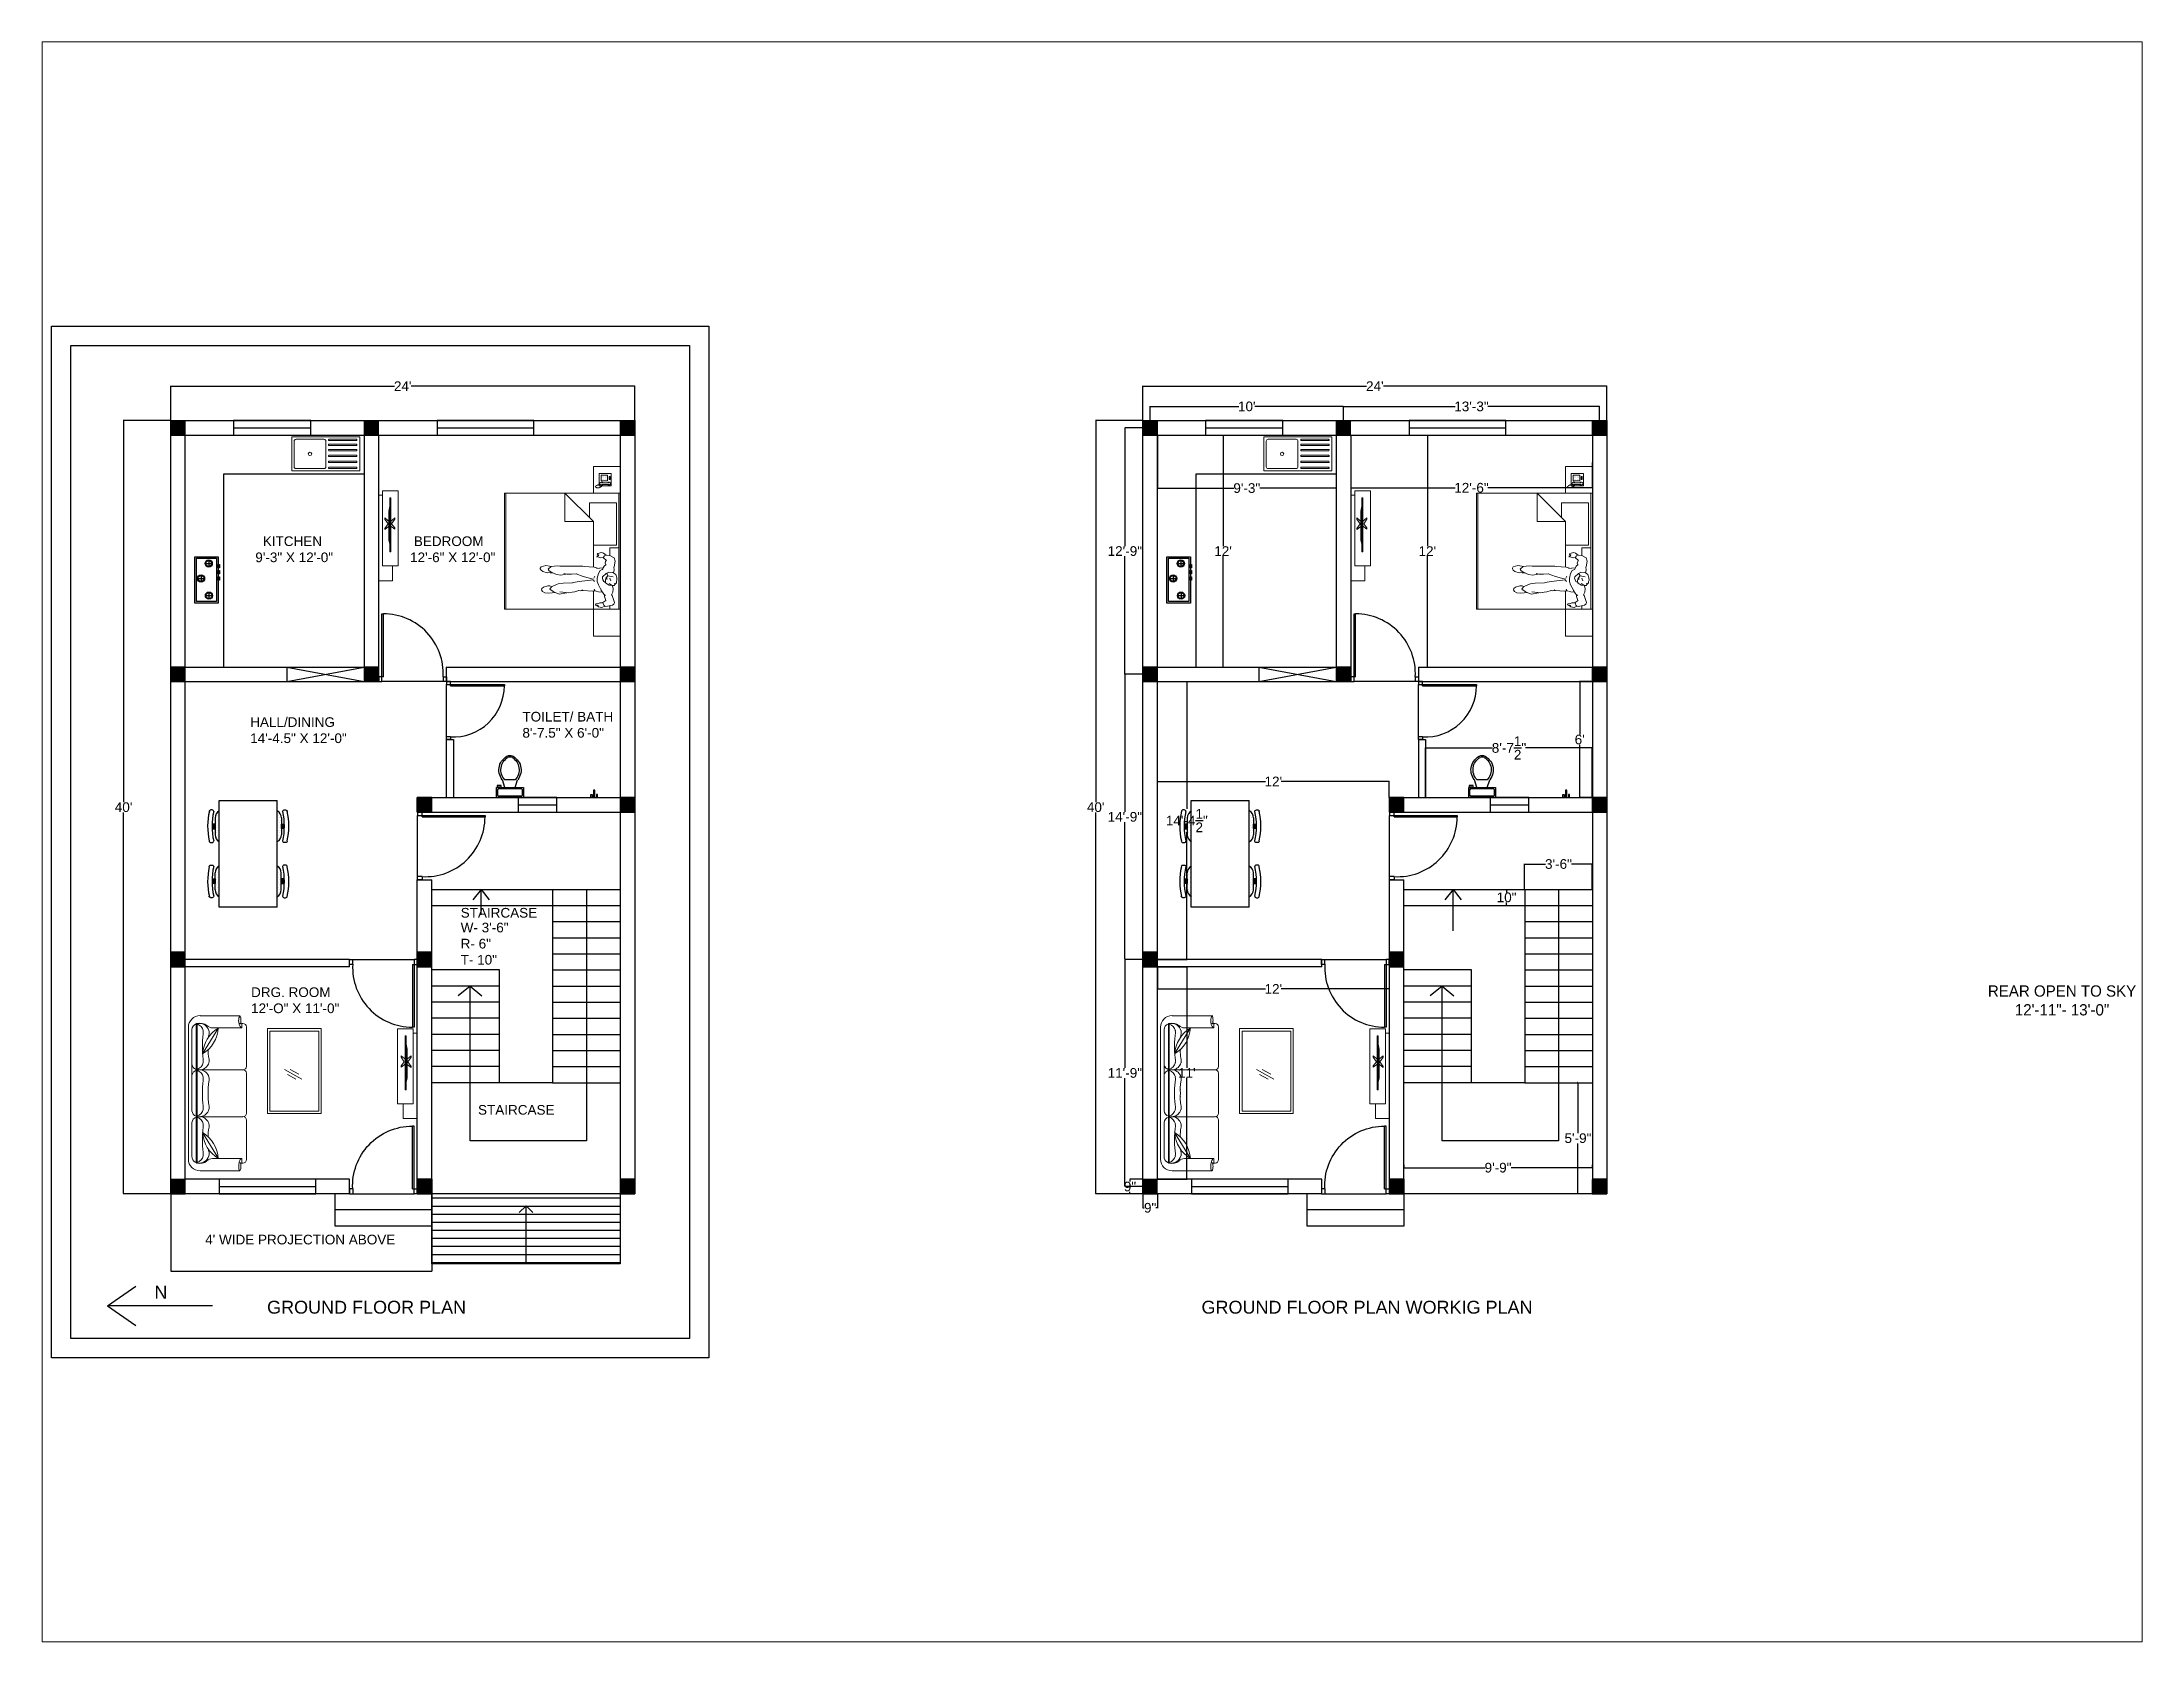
# Paper-space layout 'Layout1' of a CAD drawing. Header units: inches. Extents: x 1.05 to 9.45, y 0.8 to 7.2.
# The model-space entities are those that its viewports show. They can reach past a viewport. Long polylines and large blocks are cut down to what shows.
import ezdxf

# ---------------------------------------------------------------- set-up
doc = ezdxf.new("R2010")
doc.units = ezdxf.units.IN
doc.header["$LTSCALE"] = 50
doc.header["$MEASUREMENT"] = 0
doc.header["$PDMODE"] = 34
doc.header["$PDSIZE"] = -1
doc.linetypes.add('HIDDEN', pattern=[0.375, 0.25, -0.125])
for name, color, linetype in [('column-1', 1, 'Continuous'), ('HATCH', 6, 'Continuous'), ('NOI THAT', 42, 'Continuous'), ('stair', 170, 'Continuous'), ('window-1', 32, 'Continuous')]:
    doc.layers.add(name, color=color, linetype=linetype)
for name, color, linetype, lineweight in [('FIXT', 204, 'Continuous', 0), ('FUR', 32, 'Continuous', 15), ('TEXT', 14, 'Continuous', 15), ('wall', 7, 'Continuous', 30), ('window', 150, 'Continuous', 13)]:
    doc.layers.add(name, color=color, linetype=linetype, lineweight=lineweight)
doc.styles.get("Standard").update_dxf_attribs({"font": 'arial.ttf'})
doc.dimstyles.get("Standard").update_dxf_attribs({"dimtxt": 6, "dimasz": 0.18, "dimexe": 0.18, "dimexo": 0.0625, "dimgap": 0.09, "dimtad": 0, "dimtih": 1, "dimtoh": 1, "dimdec": 1, "dimzin": 0, "dimdsep": 46, "dimlunit": 4, "dimtxsty": 'Standard', "dimcen": 0.09, "dimadec": 0, "dimazin": 0, "dimtfac": 1, "dimtdec": 1, "dimtofl": 0, "dimtmove": 0, "dimatfit": 3, "dimfxl": 1, "dimtolj": 1, "dimtzin": 0, "dimarcsym": 0})

psp = doc.layouts.get("Layout1")

msp = doc.modelspace()

# ---------------------------------------------------------------- texts
at = {"char_height": 8, "attachment_point": 1}
for s, insert in [('N', (131593.25, 302545.48)), ('GROUND FLOOR PLAN', (131663.17, 302536.19)), ('GROUND FLOOR PLAN WORKIG PLAN', (132243.29, 302536.19))]:
    msp.add_mtext_dynamic_manual_height_columns(s, width=240.1915, gutter_width=30, heights=[0], dxfattribs=dict(at, insert=insert))
at = {"layer": 'FIXT', "char_height": 6, "attachment_point": 1}
for s, width, insert in [('{\\C165;\\c11495262;  KITCHEN\\P\\C85;\\c4766296;9\'-3" X 12\'-0"}', 82.5208, (131655.87, 303010.74)), ('{\\C165;\\c11495262; BEDROOM\\P\\C85;\\c4766296;12\'-6" X 12\'-0"}', 82.5208, (131751.95, 303010.74)), ('{\\C165;\\c11495262;HALL/DINING\\P\\C85;\\c4766296;14\'-4.5" X 12\'-0"}', 82.5208, (131652.7, 302898.44)), ('{\\C165;\\c11495262;TOILET/ BATH\\P\\C85;\\c4766296;8\'-7.5" X 6\'-0"}', 82.5208, (131821.71, 302901.8)), ('{\\C165;\\c11495262;STAIRCASE}', 82.5208, (131783.37, 302780.07)), ('{\\C165;\\c11495262;W- 3\'-6"\\PR- 6"\\PT- 10"}', 82.5208, (131783.37, 302770.9)), ('{\\C165;\\c11495262;DRG. ROOM\\P\\C85;\\c4766296;12\'-O" X 11\'-0"}', 82.5208, (131653.24, 302730.76)), ('{\\C165;\\c11495262;STAIRCASE}', 82.5208, (131794.14, 302657.72)), ("{\\C165;\\c11495262;4' WIDE PROJECTION ABOVE}", 116.1893, (131624.76, 302577.18))]:
    msp.add_mtext_dynamic_manual_height_columns(s, width=width, gutter_width=30, heights=[0], dxfattribs=dict(at, insert=insert))
at = {"layer": 'TEXT', "insert": (132732.2, 302713.23), "char_height": 7, "width": 90.6651, "attachment_point": 7}
msp.add_mtext('\\A1;\\pxqc;{\\fCentury Gothic|b0|i0|c0|p34;\\C85;\\c4766296;REAR OPEN TO SKY\\C30;\\c2254834;\\P12\'-11"- 13\'-0"}', dxfattribs=at)

# ---------------------------------------------------------------- blocks, each defined once
blk = doc.blocks.new('*D11')
at = {"color": 0, "lineweight": -2, "transparency": 16777216}
for p, q in [((132206.9, 303082.7), (132206.9, 303104.2)), ((132207.1, 303104), (132345.7, 303104)), ((132494.8, 303104), (132356.2, 303104)), ((132494.9, 303082.7), (132494.9, 303104.2))]:
    blk.add_line(p, q, dxfattribs=at)
at = {"color": 0, "transparency": 16777216}
for points in [[(132207.1, 303104.1), (132207.1, 303104), (132206.9, 303104)], [(132494.8, 303104.1), (132494.8, 303104), (132494.9, 303104)]]:
    blk.add_solid(points, dxfattribs=at)
at = {"layer": 'Defpoints', "color": 0, "transparency": 16777216}
for p in [(132206.9, 303104), (132206.9, 303082.6), (132494.9, 303082.6)]:
    blk.add_point(p, dxfattribs=at)
at = {"color": 0, "transparency": 16777216, "insert": (132350.9, 303104), "char_height": 6, "attachment_point": 5}
blk.add_mtext("\\A1;24'", dxfattribs=at)
blk = doc.blocks.new('*D12')
at = {"color": 0, "lineweight": -2, "transparency": 16777216}
for p, q in [((132206.9, 303082.6), (132177.4, 303082.6)), ((132177.6, 303082.4), (132177.6, 302845.7)), ((132177.6, 302602.8), (132177.6, 302839.4)), ((132206.9, 302602.6), (132177.4, 302602.6))]:
    blk.add_line(p, q, dxfattribs=at)
at = {"color": 0, "transparency": 16777216}
for points in [[(132177.5, 303082.4), (132177.6, 303082.4), (132177.6, 303082.6)], [(132177.5, 302602.8), (132177.6, 302602.8), (132177.6, 302602.6)]]:
    blk.add_solid(points, dxfattribs=at)
at = {"layer": 'Defpoints', "color": 0, "transparency": 16777216}
for p in [(132206.9, 303082.6), (132177.6, 302602.6), (132206.9, 302602.6)]:
    blk.add_point(p, dxfattribs=at)
at = {"color": 0, "transparency": 16777216, "insert": (132177.6, 302842.6), "char_height": 6, "attachment_point": 5}
blk.add_mtext("\\A1;40'", dxfattribs=at)
blk = doc.blocks.new('c-1')
at = {"true_color": 0x2776bb}
h = blk.add_hatch(color=152, dxfattribs=at)
h.dxf.hatch_style = 1
h.paths.add_polyline_path([(132531.5, 303002.8), (132522.5, 303002.8), (132522.5, 302993.8), (132531.5, 302993.8)])
at = {"layer": 'column-1'}
blk.add_lwpolyline([(132522.5, 303002.8), (132522.5, 302993.8), (132531.5, 302993.8), (132531.5, 303002.8), (132522.5, 303002.8)], dxfattribs=at)
blk = doc.blocks.new('w-1')
at = {"layer": 'window'}
for p, q in [((132593.2, 303036.6), (132545.2, 303036.6)), ((132593.2, 303036.4), (132545.2, 303036.4))]:
    blk.add_line(p, q, dxfattribs=at)
at = {"layer": 'window-1'}
for p, q in [((132545.2, 303041.1), (132545.2, 303032.1)), ((132593.2, 303041.1), (132545.2, 303041.1)), ((132593.2, 303032.1), (132593.2, 303041.1)), ((132545.2, 303032.1), (132593.2, 303032.1))]:
    blk.add_line(p, q, dxfattribs=at)
blk = doc.blocks.new('w-2')
at = {"layer": 'window'}
for p, q in [((132432.3, 303078.1), (132372.3, 303078.1)), ((132432.3, 303077.9), (132372.3, 303077.9))]:
    blk.add_line(p, q, dxfattribs=at)
at = {"layer": 'window-1'}
for p, q in [((132372.3, 303082.6), (132372.3, 303073.6)), ((132432.3, 303082.6), (132372.3, 303082.6)), ((132432.3, 303073.6), (132432.3, 303082.6)), ((132372.3, 303073.6), (132432.3, 303073.6))]:
    blk.add_line(p, q, dxfattribs=at)
blk = doc.blocks.new('v-1')
at = {"layer": 'window', "linetype": 'HIDDEN'}
for p, q in [((132593.2, 302942.3), (132569.2, 302942.3)), ((132593.2, 302942.1), (132569.2, 302942.1))]:
    blk.add_line(p, q, dxfattribs=at)
at = {"layer": 'window-1', "linetype": 'HIDDEN'}
for p, q in [((132569.2, 302946.8), (132569.2, 302937.8)), ((132593.2, 302946.8), (132569.2, 302946.8)), ((132569.2, 302937.8), (132593.2, 302937.8)), ((132593.2, 302937.8), (132593.2, 302946.8))]:
    blk.add_line(p, q, dxfattribs=at)
blk = doc.blocks.new('A$C8c4a38e5')
blk.add_blockref('v-1', (-132593.2, -302937.8))
blk = doc.blocks.new('*U10')
for p, q in [((-10, -8.5), (-8, -8.5)), ((-10, -9.5), (-10, -8.5)), ((-7, -9.5), (-10, -9.5)), ((-8, -8.5), (-8, -8)), ((-7, -8), (-7, -9.5)), ((-4, -8), (-6, -14)), ((4, -14), (-4, -14)), ((4, -8), (6, -14)), ((9.5, -6), (9.5, -2))]:
    blk.add_line(p, q)
blk.add_lwpolyline([(10.5, -8), (10.5, 0), (-10.5, 0), (-10.5, -8)], close=True)
for points in [[(-9.5, -2), (-9.5, -6)], [(8.5, -1), (-8.5, -1)], [(-8.5, -7), (8.5, -7)]]:
    blk.add_lwpolyline(points)
for centre, radius, start, end in [((-8.6, -1.9), 0.884, 81.8699, 188.1301), ((-8.6, -6.1), 0.884, 171.8699, 278.1301), ((3.5, -21.6), 12.2, 141.4691, 247.9714), ((4.2, -21.8), 11.3, 136.3677, 238.9468), ((-3.5, -21.6), 12.2, 292.0284, 38.5307), ((-4.2, -21.8), 11.3, 301.053, 43.6321), ((8.6, -1.9), 0.884, 351.8699, 98.1301), ((8.6, -6.1), 0.884, 261.8699, 8.1301), ((0, -27.9), 4, 245.7318, 294.2682), ((0, -29), 4, 254.8605, 285.1395)]:
    blk.add_arc(centre, radius, start, end)
blk = doc.blocks.new('D1')
at = {"color": 51, "true_color": 0xf7f281}
for p, q in [((-586.6, 32830.6), (-586.6, 32831.6)), ((-586.6, 32831.6), (-584.6, 32831.6)), ((-586.6, 32828.6), (-586.6, 32830.6)), ((-584.6, 32828.6), (-586.6, 32828.6)), ((-584.6, 32831.6), (-546.6, 32831.6)), ((-584.6, 32828.6), (-584.6, 32831.6)), ((-547.6, 32828.6), (-547.6, 32789.6)), ((-547.6, 32828.6), (-546.6, 32828.6)), ((-546.6, 32831.6), (-546.6, 32828.6)), ((-544.6, 32831.6), (-546.6, 32831.6)), ((-546.6, 32828.6), (-544.6, 32828.6)), ((-546.6, 32828.6), (-546.6, 32789.6)), ((-544.6, 32830.6), (-544.6, 32831.6)), ((-544.6, 32828.6), (-544.6, 32830.6)), ((-546.6, 32789.6), (-547.6, 32789.6))]:
    blk.add_line(p, q, dxfattribs=at)
blk.add_arc((-547.6, 32826.7), 37.1, 176.9851, 270, dxfattribs=at)
blk = doc.blocks.new('GFDB')
at = {"color": 0, "linetype": 'Continuous'}
for p, q in [((11360.9, 3800.7), (11360.9, 3800.7)), ((11363.7, 3800.7), (11363.7, 3800.7)), ((11366.6, 3800.7), (11366.6, 3800.7)), ((11369.4, 3800.7), (11369.4, 3800.7)), ((11372.2, 3800.7), (11372.2, 3800.7)), ((11375, 3800.7), (11375, 3800.7))]:
    blk.add_line(p, q, dxfattribs=at)
at = {"layer": 'HATCH', "linetype": 'Continuous'}
for p, q in [((11359.5, 3800), (11359.5, 3800)), ((11360.9, 3799.3), (11360.9, 3799.3)), ((11362.3, 3800), (11362.3, 3800)), ((11362.3, 3798.6), (11362.3, 3798.6)), ((11363.7, 3799.3), (11363.7, 3799.3)), ((11365.1, 3800), (11365.1, 3800)), ((11365.1, 3798.6), (11365.1, 3798.6)), ((11366.6, 3799.3), (11366.6, 3799.3)), ((11368, 3800), (11368, 3800)), ((11368, 3798.6), (11368, 3798.6)), ((11369.4, 3799.3), (11369.4, 3799.3)), ((11370.8, 3800), (11370.8, 3800)), ((11370.8, 3798.6), (11370.8, 3798.6)), ((11372.2, 3799.3), (11372.2, 3799.3)), ((11373.6, 3800), (11373.6, 3800)), ((11373.6, 3798.6), (11373.6, 3798.6))]:
    blk.add_line(p, q, dxfattribs=at)
at = {"layer": 'NOI THAT', "linetype": 'Continuous'}
for p, q in [((11359, 3795), (11359, 3795)), ((11372.2, 3798.3), (11362.6, 3798.3)), ((11366.1, 3798.3), (11368.5, 3798.3)), ((11366.1, 3796.7), (11366.1, 3798.3)), ((11366.1, 3798), (11368.4, 3798)), ((11366.1, 3797.7), (11368.4, 3797.7)), ((11366.1, 3797.4), (11368.4, 3797.4)), ((11366.1, 3797), (11368.4, 3797)), ((11366.1, 3796.9), (11368.4, 3796.9)), ((11368.5, 3798.3), (11368.5, 3796.7)), ((11375.9, 3795), (11375.9, 3795))]:
    blk.add_line(p, q, dxfattribs=at)
for points in [[(11359, 3795), (11359, 3795, -0.414214), (11358.1, 3795.9), (11358.1, 3796.7, -0.414214), (11359, 3797.6)], [(11359, 3797.6), (11359, 3797.6, -0.414214)], [(11375.8, 3797.6, -0.414214), (11376.7, 3796.7), (11376.7, 3795.9, -0.414214), (11375.8, 3795)]]:
    blk.add_lwpolyline(points, format="xyb", dxfattribs=at)
for centre, radius, start, end in [((11362.6, 3802.8), 4.5, 208.5908, 270), ((11372.2, 3802.8), 4.5, 270, 331.4092), ((11367.4, 3834.5), 37.9, 257.1993, 282.8007), ((11367.4, 3831.4), 37.3, 257.0424, 283.4145)]:
    blk.add_arc(centre, radius, start, end, dxfattribs=at)
blk = doc.blocks.new('NGM')
at = {"color": 0, "linetype": 'Continuous'}
for p, q in [((11317.7, 4592.5), (11317.7, 4592.5)), ((11319.1, 4594.6), (11319.1, 4594.6)), ((11320.5, 4592.5), (11320.5, 4592.5)), ((11323.3, 4592.5), (11323.3, 4592.5)), ((11326.2, 4592.5), (11326.2, 4592.5)), ((11329, 4592.5), (11329, 4592.5)), ((11331.8, 4592.5), (11331.8, 4592.5)), ((11350.2, 4592.5), (11350.2, 4592.5)), ((11353, 4592.5), (11353, 4592.5)), ((11355.8, 4592.5), (11355.8, 4592.5)), ((11358.6, 4592.5), (11358.6, 4592.5)), ((11361.5, 4592.5), (11361.5, 4592.5)), ((11364.3, 4592.5), (11364.3, 4592.5)), ((11317.7, 4559.5), (11317.7, 4559.5)), ((11319.1, 4557.4), (11319.1, 4557.4)), ((11320.5, 4559.5), (11320.5, 4559.5)), ((11323.3, 4559.5), (11323.3, 4559.5)), ((11326.2, 4559.5), (11326.2, 4559.5)), ((11329, 4559.5), (11329, 4559.5)), ((11331.8, 4559.5), (11331.8, 4559.5))]:
    blk.add_line(p, q, dxfattribs=at)
at = {"layer": 'HATCH', "linetype": 'Continuous'}
for p, q in [((11319.1, 4593.2), (11319.1, 4593.2)), ((11320.5, 4593.9), (11320.5, 4593.9)), ((11321.9, 4594.6), (11321.9, 4594.6)), ((11321.9, 4593.2), (11321.9, 4593.2)), ((11323.3, 4593.9), (11323.3, 4593.9)), ((11324.7, 4594.6), (11324.7, 4594.6)), ((11324.7, 4593.2), (11324.7, 4593.2)), ((11326.2, 4593.9), (11326.2, 4593.9)), ((11327.6, 4594.6), (11327.6, 4594.6)), ((11327.6, 4593.2), (11327.6, 4593.2)), ((11329, 4593.9), (11329, 4593.9)), ((11330.4, 4594.6), (11330.4, 4594.6)), ((11330.4, 4593.2), (11330.4, 4593.2)), ((11331.8, 4593.9), (11331.8, 4593.9)), ((11333.2, 4593.2), (11333.2, 4593.2)), ((11348.8, 4593.2), (11348.8, 4593.2)), ((11350.2, 4593.9), (11350.2, 4593.9)), ((11351.6, 4594.6), (11351.6, 4594.6)), ((11351.6, 4593.2), (11351.6, 4593.2)), ((11353, 4593.9), (11353, 4593.9)), ((11354.4, 4594.6), (11354.4, 4594.6)), ((11354.4, 4593.2), (11354.4, 4593.2)), ((11355.8, 4593.9), (11355.8, 4593.9)), ((11357.2, 4594.6), (11357.2, 4594.6)), ((11357.2, 4593.2), (11357.2, 4593.2)), ((11358.6, 4593.9), (11358.6, 4593.9)), ((11360.1, 4594.6), (11360.1, 4594.6)), ((11360.1, 4593.2), (11360.1, 4593.2)), ((11361.5, 4593.9), (11361.5, 4593.9)), ((11362.9, 4594.6), (11362.9, 4594.6)), ((11362.9, 4593.2), (11362.9, 4593.2)), ((11319.1, 4558.8), (11319.1, 4558.8)), ((11320.5, 4558.1), (11320.5, 4558.1)), ((11321.9, 4558.8), (11321.9, 4558.8)), ((11321.9, 4557.4), (11321.9, 4557.4)), ((11323.3, 4558.1), (11323.3, 4558.1)), ((11324.7, 4558.8), (11324.7, 4558.8)), ((11324.7, 4557.4), (11324.7, 4557.4)), ((11326.2, 4558.1), (11326.2, 4558.1)), ((11327.6, 4558.8), (11327.6, 4558.8)), ((11327.6, 4557.4), (11327.6, 4557.4)), ((11329, 4558.1), (11329, 4558.1)), ((11330.4, 4558.8), (11330.4, 4558.8)), ((11330.4, 4557.4), (11330.4, 4557.4)), ((11331.8, 4558.1), (11331.8, 4558.1)), ((11333.2, 4558.8), (11333.2, 4558.8))]:
    blk.add_line(p, q, dxfattribs=at)
at = {"layer": 'NOI THAT'}
for p, q in [((11310.6, 4559.5), (11310.6, 4592.5)), ((11310.6, 4592.5), (11371.4, 4592.5)), ((11371.4, 4592.5), (11371.4, 4559.5)), ((11310.6, 4559.5), (11371.4, 4559.5))]:
    blk.add_line(p, q, dxfattribs=at)
at = {"layer": 'NOI THAT', "linetype": 'Continuous'}
for p, q in [((11316.8, 4598.2), (11316.8, 4598.1)), ((11320.5, 4594.8), (11330.1, 4594.8)), ((11324.2, 4594.9), (11324.2, 4596.5)), ((11326.7, 4594.9), (11324.2, 4594.9)), ((11326.7, 4596.3), (11324.3, 4596.3)), ((11326.7, 4596.2), (11324.3, 4596.2)), ((11326.7, 4595.8), (11324.3, 4595.8)), ((11326.7, 4595.5), (11324.3, 4595.5)), ((11326.7, 4595.2), (11324.3, 4595.2)), ((11326.7, 4596.5), (11326.7, 4594.9)), ((11333.7, 4598.2), (11333.7, 4598.2)), ((11348.3, 4598.2), (11348.3, 4598.2)), ((11361.5, 4594.8), (11351.9, 4594.8)), ((11355.3, 4596.5), (11355.3, 4594.9)), ((11355.3, 4596.3), (11357.7, 4596.3)), ((11355.3, 4596.2), (11357.7, 4596.2)), ((11355.3, 4595.8), (11357.7, 4595.8)), ((11355.3, 4595.5), (11357.7, 4595.5)), ((11355.3, 4595.2), (11357.7, 4595.2)), ((11355.3, 4594.9), (11357.8, 4594.9)), ((11357.8, 4594.9), (11357.8, 4596.5)), ((11365.2, 4598.2), (11365.2, 4598.1)), ((11316.8, 4553.9), (11316.8, 4553.9)), ((11320.5, 4557.2), (11330.1, 4557.2)), ((11326.7, 4557.1), (11324.2, 4557.1)), ((11324.2, 4557.1), (11324.2, 4555.5)), ((11326.7, 4556.9), (11324.3, 4556.9)), ((11326.7, 4556.5), (11324.3, 4556.5)), ((11326.7, 4556.2), (11324.3, 4556.2)), ((11326.7, 4555.8), (11324.3, 4555.8)), ((11326.7, 4555.7), (11324.3, 4555.7)), ((11326.7, 4555.5), (11326.7, 4557.1)), ((11333.7, 4553.8), (11333.7, 4553.8))]:
    blk.add_line(p, q, dxfattribs=at)
for points in [[(11316.9, 4595.6, -0.414214), (11316, 4596.5), (11316, 4597.3, -0.414214), (11316.9, 4598.2)], [(11333.7, 4598.2), (11333.7, 4598.2, -0.414214), (11334.6, 4597.3), (11334.6, 4596.5, -0.414214), (11333.7, 4595.6)], [(11333.7, 4595.6), (11333.7, 4595.6, -0.414214)], [(11348.3, 4598.2), (11348.3, 4598.2, 0.414214), (11347.4, 4597.3), (11347.4, 4596.5, 0.414214), (11348.3, 4595.6)], [(11348.3, 4595.6), (11348.3, 4595.6, 0.414214)], [(11365.1, 4595.6, 0.414214), (11366, 4596.5), (11366, 4597.3, 0.414214), (11365.1, 4598.2)], [(11316.9, 4556.4, 0.414214), (11316, 4555.5), (11316, 4554.7, 0.414214), (11316.9, 4553.8)], [(11333.7, 4553.8), (11333.7, 4553.8, 0.414214), (11334.6, 4554.7), (11334.6, 4555.5, 0.414214), (11333.7, 4556.4)], [(11333.7, 4556.4), (11333.7, 4556.4, 0.414214)]]:
    blk.add_lwpolyline(points, format="xyb", dxfattribs=at)
for centre, radius, start, end in [((11320.5, 4590.3), 4.5, 90, 151.4092), ((11325.3, 4561.8), 37.3, 77.0424, 103.4145), ((11325.3, 4558.7), 37.9, 77.1993, 102.8007), ((11330.1, 4590.3), 4.5, 28.5908, 90), ((11351.9, 4590.3), 4.5, 90, 151.4092), ((11356.7, 4561.8), 37.3, 76.5855, 102.9576), ((11356.7, 4558.7), 37.9, 77.1993, 102.8007), ((11361.5, 4590.3), 4.5, 28.5908, 90), ((11320.5, 4561.7), 4.5, 208.5908, 270), ((11325.3, 4590.2), 37.3, 256.5855, 282.9576), ((11325.3, 4593.3), 37.9, 257.1993, 282.8007), ((11330.1, 4561.7), 4.5, 270, 331.4092)]:
    blk.add_arc(centre, radius, start, end, dxfattribs=at)
at = {"layer": 'wall'}
blk.add_blockref('GFDB', (-10.7, 758.8), dxfattribs=at)
blk = doc.blocks.new('A$C3D937D1C')
at = {"lineweight": 9}
for p, q in [((0, 34.9), (0, 5)), ((5.9, 37.1), (40.5, 37.1)), ((6.2, 37.7), (40.5, 37.7)), ((9.2, 21.1), (28.8, 33)), ((20.7, 33), (25.9, 33)), ((40.7, 34.2), (40.7, 37.2)), ((40.7, 33.5), (40.7, 2.6)), ((58.4, 37.7), (41, 37.7)), ((58.4, 37.1), (41, 37.1)), ((58.4, 33), (55.6, 33)), ((58.4, 37.7), (75.7, 37.7)), ((58.4, 37.1), (75.7, 37.1)), ((58.4, 33), (61.1, 33)), ((76, 34.2), (76, 37.2)), ((76, 33.5), (76, 2.6)), ((110.6, 37.7), (76.2, 37.7)), ((110.6, 37.1), (76.2, 37.1)), ((107.5, 21.1), (87.9, 33)), ((96, 33), (90.8, 33)), ((116.7, 34.9), (116.7, 5)), ((25.6, 28.7), (25.9, 28.7)), ((55.9, 28.7), (55.6, 28.7)), ((60.8, 28.7), (61.1, 28.7)), ((91.1, 28.7), (90.8, 28.7)), ((5.8, 2.6), (5.8, 3.2)), ((6.1, 3.5), (9.2, 3.5)), ((110.7, 3.5), (107.5, 3.5)), ((110.9, 2.6), (110.9, 3.2)), ((38.2, 0), (8.4, 0)), ((43.3, 0), (58.4, 0)), ((73.4, 0), (58.4, 0)), ((78.5, 0), (108.3, 0))]:
    blk.add_line(p, q, dxfattribs=at)
at = {"linetype": 'Continuous', "lineweight": 9, "ltscale": 0.5}
for p, q in [((0, 5), (0, 34.9)), ((6.2, 37.6), (6.1, 37.6)), ((8.7, 43.6), (108, 43.6)), ((36.3, 41), (10.9, 41)), ((106.2, 41), (45.2, 41)), ((116.7, 34.9), (116.7, 4.9)), ((9.2, 25.6), (9.2, 3.5)), ((107.5, 3.5), (107.5, 25.6)), ((0, 5), (0, 5))]:
    blk.add_line(p, q, dxfattribs=at)
for centre, radius, start, end in [((8.7, 34.9), 8.73, 90, 180), ((13.2, 34.7), 7.59, 162.0332, 221.0399), ((6.1, 37.3), 0.297, 92.0065, 248.3356), ((10.6, 36.5), 4.49, 154.1839, 165.1902), ((10.6, 36.5), 4.49, 86.1149, 154.1839), ((36, 36.4), 4.56, 15.873, 85.841), ((45.7, 36.2), 4.81, 96.2364, 162.0675), ((106.2, 36.5), 4.49, 15.2419, 90), ((108, 34.9), 8.73, 360, 90), ((103.5, 34.7), 7.59, 318.9601, 18.3222), ((3.3, 25.6), 5.89, 0, 45.2096), ((113.4, 25.6), 5.89, 134.7904, 180.0427), ((0.8, 4.6), 0.863, 103.6527, 152.2539), ((3.4, -4.6), 10.4, 80.7291, 105.7206), ((4.4, -2.4), 8.11, 59.5431, 85.2691), ((7.9, 3.4), 1.35, 5.5333, 62.6245), ((112.5, -0.8), 6.68, 83.7432, 139.024), ((113.6, -0.1), 5.88, 58.4644, 93.5291)]:
    blk.add_arc(centre, radius, start, end, dxfattribs=at)
at = {"lineweight": 9}
for centre, radius, start, end in [((13.1, 35.4), 7.35, 170.6841, 255.2532), ((13.1, 39.6), 7.35, 200.1029, 255.9463), ((30.2, 8.7), 24.3, 93.3171, 149.4621), ((7.8, 45.4), 24.3, 273.3171, 329.4621), ((12.9, 44.9), 12.5, 262.3814, 281.9506), ((20.7, -8.9), 41.9, 89.9999, 97.1025), ((25.9, -8.9), 41.9, 87.2244, 90.0001), ((25.9, -8.9), 41.9, 82.8975, 86.1148), ((33.6, 44.9), 12.5, 258.0494, 277.6186), ((33.5, 39.6), 7.35, 284.0537, 339.8971), ((33.5, 35.4), 7.35, 284.7468, 350.6841), ((40.5, 37.4), 0.286, 270, 90), ((41, 37.4), 0.286, 89.9989, 270), ((48, 35.4), 7.35, 189.3159, 255.2532), ((48, 39.6), 7.35, 200.1029, 255.9463), ((47.9, 44.9), 12.5, 262.3814, 281.9506), ((55.6, -8.9), 41.9, 89.9999, 97.1025), ((61.1, -8.9), 41.9, 82.8975, 90.0001), ((68.8, 44.9), 12.5, 258.0494, 277.6186), ((68.7, 39.6), 7.35, 284.0537, 339.8971), ((68.7, 35.4), 7.35, 284.7468, 350.6841), ((71.2, 36.5), 4.49, 50.4101, 82.4831), ((68.6, 34.8), 7.59, 22.5791, 43.5493), ((75.7, 37.4), 0.286, 270, 90), ((76.2, 37.4), 0.286, 90, 270), ((83.2, 35.4), 7.35, 189.3159, 255.2532), ((83.3, 34.8), 7.59, 136.4507, 157.4209), ((83.2, 39.6), 7.35, 200.1029, 255.9463), ((80.7, 36.5), 4.49, 97.3767, 129.5899), ((83.1, 44.9), 12.5, 262.3814, 281.9506), ((90.8, -8.9), 41.9, 89.9999, 97.1025), ((86.5, 8.7), 24.3, 30.5379, 86.6829), ((108.9, 45.4), 24.3, 210.5379, 266.6829), ((96, -8.9), 41.9, 82.8975, 90.0001), ((103.8, 44.9), 12.5, 258.0494, 277.6186), ((103.6, 39.6), 7.35, 284.0537, 339.8971), ((103.6, 35.4), 7.35, 284.7468, 8.3276), ((110.6, 37.4), 0.286, 270, 90), ((12.9, 40.6), 12.5, 262.3814, 278.0384), ((20.7, -13.1), 41.9, 96.5154, 98.3809), ((25.9, -13.1), 41.9, 81.6191, 90.0001), ((33.7, 40.6), 12.5, 261.9616, 277.6186), ((47.8, 40.6), 12.5, 262.3814, 278.0384), ((55.6, -13.1), 41.9, 86.2594, 98.3809), ((61.1, -13.1), 41.9, 81.6191, 93.7406), ((68.9, 40.6), 12.5, 261.9616, 277.6186), ((83, 40.6), 12.5, 262.3814, 278.0384), ((90.8, -13.1), 41.9, 89.9999, 98.3809), ((96, -13.1), 41.9, 81.6191, 83.4846), ((103.9, 40.6), 12.5, 261.9616, 277.6186), ((5.1, 3.5), 0.75, 19.5173, 85.5423), ((6.1, 3.8), 0.286, 199.5173, 270), ((6.1, 3.2), 0.286, 90, 180), ((8.4, 2.6), 2.58, 180, 270), ((38.2, 2.6), 2.58, 270, 0), ((43.3, 2.6), 2.58, 180, 270), ((73.4, 2.6), 2.58, 270, 0), ((78.5, 2.6), 2.58, 180, 270), ((108.3, 2.6), 2.58, 270, 0), ((110.6, 3.2), 0.286, 0, 90), ((110.7, 3.8), 0.286, 270, 340.4827), ((111.6, 3.5), 0.75, 94.4577, 160.4827)]:
    blk.add_arc(centre, radius, start, end, dxfattribs=at)
for centre, major_axis, start_param, end_param in [((3.4, 5), (3.44, 0), 3.141593, 5.22756), ((4.1, 4.7), (2.06, 0), -1.055642, 0.689291)]:
    blk.add_ellipse(centre, major_axis=major_axis, ratio=0.249415, start_param=start_param, end_param=end_param, dxfattribs=at)
at = {"lineweight": 9, "extrusion": (0, 0, -1)}
for centre, major_axis, start_param, end_param in [((112.6, 4.7), (2.06, 0), 2.08595, 3.830884), ((113.3, 5), (3.44, 0), -0.030964, 2.085967)]:
    blk.add_ellipse(centre, major_axis=major_axis, ratio=0.249415, start_param=start_param, end_param=end_param, dxfattribs=at)
blk = doc.blocks.new('sgsgss')
at = {"layer": 'FUR', "color": 252, "true_color": 0x939598}
for p, q in [((11957.9, -4210.4), (11961.2, -4214.4)), ((11957.9, -4210.4), (11958.9, -4210.4)), ((11961.2, -4214.4), (11957.9, -4218.4)), ((11957.9, -4218.4), (11958.8, -4218.4)), ((11962.6, -4215.9), (11958.8, -4218.4)), ((11958.9, -4210.4), (11962.6, -4213)), ((11966.4, -4210.4), (11962.6, -4213)), ((11962.6, -4215.9), (11966, -4218.4)), ((11967.3, -4210.4), (11964, -4214.5)), ((11964, -4214.5), (11967, -4218.4)), ((11966, -4218.4), (11967, -4218.4)), ((11966.4, -4210.4), (11967.3, -4210.4))]:
    blk.add_line(p, q, dxfattribs=at)
blk = doc.blocks.new('fgggdg')
at = {"layer": 'wall'}
h = blk.add_hatch(color=256, dxfattribs=at)
h.dxf.hatch_style = 1
h.paths.add_polyline_path([(11974, -4187.1), (11974, -4187.8), (12008.8, -4187.8), (12008.8, -4187.1)])
h.paths.add_polyline_path([(11982.5, -4186.4), (11979.3, -4187.1), (12003.6, -4187.1), (12001.3, -4186.4)])
at = {"layer": 'FUR', "color": 30, "true_color": 0xf26722}
for points in [[(11974, -4187.1), (12008.8, -4187.1), (12008.8, -4187.8), (11974, -4187.8)], [(11982.5, -4186.4), (12001.3, -4186.4), (12003.6, -4187.1), (11979.3, -4187.1)]]:
    blk.add_lwpolyline(points, close=True, dxfattribs=at)
at = {"layer": 'wall', "color": 252, "true_color": 0x939598, "xscale": 0.8, "yscale": 0.8, "zscale": 0.8}
blk.add_blockref('sgsgss', (2420.6, -815.6), dxfattribs=at)
blk = doc.blocks.new('VD')
at = {"layer": 'FUR', "ltscale": 0.5}
for p, q in [((26105.8, -1675.9), (26105.8, -1666.6)), ((26105.8, -1666.6), (26114.5, -1666.6)), ((26114.5, -1719.7), (26114.5, -1666.6)), ((26114.5, -1719.7), (26112, -1719.7))]:
    blk.add_line(p, q, dxfattribs=at)
blk.add_lwpolyline([(26112, -1722.3), (26102.3, -1722.3), (26102.3, -1675.9), (26112, -1675.9)], close=True, dxfattribs=at)
blk = doc.blocks.new('A$C37C667C8')
for p, q in [((0, 80.1), (16.7, 80.1)), ((0, 63.4), (0, 80.1)), ((16.7, 80.1), (16.7, 63.4)), ((16.7, 80.1), (88.7, 80.1)), ((16.7, 80.1), (16.7, 8.1)), ((88.7, 79.1), (16.7, 79.1)), ((88.7, 8.1), (88.7, 80.1)), ((88.7, 80.1), (105.4, 80.1)), ((88.7, 63.4), (88.7, 80.1)), ((105.4, 80.1), (105.4, 63.4)), ((17.8, 68.7), (18.7, 70.5)), ((18.1, 66.6), (17.8, 68.7)), ((19, 65.6), (18.1, 66.6)), ((18.5, 71.2), (19.2, 75.2)), ((18.7, 70.5), (18.5, 71.2)), ((19.1, 66.4), (18.6, 66.4)), ((18.8, 70.4), (19.3, 69.8)), ((19.2, 65), (19.1, 66.4)), ((19.2, 75.2), (19.8, 76)), ((19.3, 69.8), (20.9, 69.3)), ((19.8, 76), (20.8, 76.5)), ((20.1, 65.9), (20, 64.9)), ((20.7, 67.4), (20.1, 65.9)), ((20.6, 69.4), (20.7, 67.4)), ((20.8, 76.5), (25.2, 75)), ((20.9, 69.3), (22.2, 71.2)), ((22.2, 71.1), (24.7, 70.2)), ((24.7, 70.2), (25.8, 70.2)), ((25.2, 75), (25.6, 74.6)), ((25.3, 71), (26, 69.8)), ((25.6, 74.6), (27.4, 75.4)), ((26, 69.8), (27.2, 69)), ((27.2, 69), (28.4, 68.3)), ((27.6, 66.6), (27.2, 68.8)), ((27.4, 75.4), (29.4, 75.7)), ((28, 65.2), (27.6, 66.6)), ((28.4, 68.3), (29.4, 68)), ((28.9, 68.1), (31.8, 66.5)), ((29.4, 75.7), (31.2, 75.2)), ((32.2, 76.9), (31.4, 76.2)), ((31.4, 76.2), (31.5, 74.9)), ((31.5, 74.9), (31.7, 73.1)), ((32.7, 73.1), (31.6, 74.7)), ((31.7, 73.1), (32.8, 71.2)), ((31.8, 66.5), (34, 65.8)), ((33.1, 77.7), (32.2, 76.9)), ((32.4, 76.9), (32.7, 76.2)), ((32.8, 71.2), (33.5, 70.9)), ((34, 77.7), (33.1, 77.7)), ((33.2, 71), (34, 69.9)), ((33.5, 70.9), (34.5, 70.8)), ((34.7, 78), (34, 77.7)), ((34, 69.9), (34.9, 69.3)), ((34, 65.8), (36, 65.8)), ((34.3, 74.2), (35.3, 73.8)), ((34.5, 70.8), (35.9, 71.2)), ((36.1, 77.9), (34.7, 78)), ((34.9, 69.3), (35.9, 69)), ((35.2, 71.7), (36.5, 71.7)), ((35.3, 73.8), (36, 73.6)), ((35.9, 71.2), (37.5, 72.4)), ((35.9, 69), (36.9, 69.1)), ((36, 65.8), (38.9, 66.5)), ((38.3, 77.3), (36.1, 77.9)), ((37.5, 72.4), (36.8, 75.6)), ((36.9, 69.1), (38.9, 71.4)), ((37.5, 72.4), (38.4, 71.9)), ((39.6, 75.5), (38.3, 77.3)), ((38.4, 71.9), (39, 71.9)), ((38.9, 71.4), (39.8, 72.9)), ((38.9, 66.5), (40.7, 67.6)), ((41.2, 76.3), (39.3, 75.8)), ((39.8, 72.9), (39.6, 75.5)), ((40.7, 67.6), (41.4, 68.9)), ((42.9, 76), (41.2, 76.3)), ((41.2, 69), (42.4, 69.5)), ((42.3, 67.3), (41.9, 65.3)), ((42.1, 65.9), (42.9, 63.8)), ((42.2, 69.2), (42.4, 67.4)), ((42.4, 69.5), (43.4, 70.1)), ((46.6, 76.9), (43.1, 76.2)), ((43.4, 70.1), (44.4, 71.3)), ((44.2, 71.1), (45.4, 70.6)), ((45.4, 70.6), (46.3, 71)), ((46.3, 71), (46.9, 71.3)), ((48.6, 76.3), (46.6, 76.9)), ((47, 71.5), (48.6, 69.6)), ((50, 73.5), (48.6, 76.3)), ((49.1, 69.7), (48.6, 69.6)), ((48.8, 69.6), (48.6, 68.1)), ((48.6, 68.1), (49.4, 65.6)), ((49.9, 70.3), (49.1, 69.7)), ((49.1, 65.6), (49.9, 65.7)), ((50.2, 71.3), (49.9, 70.3)), ((49.9, 66.4), (50.2, 66.7)), ((49.9, 65.7), (49.9, 66.4)), ((50.2, 71.3), (50, 73.5)), ((51.6, 69.7), (50.2, 71.3)), ((50.2, 66.7), (50.8, 65.8)), ((50.8, 65.8), (51.3, 66.1)), ((51.3, 66.1), (51.9, 68.5)), ((51.9, 68.5), (51.6, 69.7)), ((56.5, 77.7), (56.5, 63.4)), ((82.8, 77.7), (56.5, 77.7)), ((82.8, 61), (82.8, 77.7)), ((92.3, 66.8), (91.8, 66.7)), ((92.3, 66.5), (91.8, 66.3)), ((92.3, 66.1), (91.8, 65.9)), ((92.3, 65.7), (91.8, 65.5)), ((92.5, 67.2), (92, 67)), ((92.5, 65.4), (92, 65.2)), ((92.7, 67.6), (92.2, 67.4)), ((92.9, 67.9), (92.3, 67.8)), ((93.1, 68.3), (92.5, 68.1)), ((93.3, 68.7), (92.7, 68.5)), ((93.8, 65.5), (93.3, 65.4)), ((93.4, 74.5), (93.4, 67)), ((101, 74.5), (93.4, 74.5)), ((93.4, 67), (101, 67)), ((94, 65.9), (93.5, 65.7)), ((94.2, 66.3), (93.6, 66.1)), ((94.3, 67.5), (94, 66.5)), ((94.2, 73.1), (94.2, 68.4)), ((95.1, 73.1), (95.1, 68.4)), ((96.5, 72.2), (96.5, 68.2)), ((100, 72.2), (96.5, 72.2)), ((96.5, 68.2), (100, 68.2)), ((99.1, 73.7), (97.2, 73.7)), ((97.2, 73.7), (97.2, 73.2)), ((97.2, 73.2), (99.1, 73.2)), ((97.4, 71.5), (97.4, 71.5)), ((97.4, 70.6), (97.4, 70.6)), ((97.4, 69.8), (97.4, 69.8)), ((97.4, 68.9), (97.4, 68.9)), ((98.2, 71.5), (98.2, 71.5)), ((98.2, 70.6), (98.2, 70.6)), ((98.2, 69.8), (98.2, 69.8)), ((98.2, 68.9), (98.2, 68.9)), ((99.1, 73.2), (99.1, 73.7)), ((99.1, 71.5), (99.1, 71.5)), ((99.1, 70.6), (99.1, 70.6)), ((99.1, 69.8), (99.1, 69.8)), ((99.1, 68.9), (99.1, 68.9)), ((100, 68.2), (100, 72.2)), ((101, 67), (101, 74.5)), ((16.7, 63.4), (0, 63.4)), ((16.7, 63.4), (27.9, 63.4)), ((19.2, 65), (19.4, 64.7)), ((20, 64.9), (19.4, 64.7)), ((27.5, 51.9), (28.4, 54.4)), ((27.9, 62.8), (28.1, 64.9)), ((28.3, 56.9), (27.9, 62.8)), ((28.1, 64.2), (28.8, 63.9)), ((28.1, 55.6), (28.4, 56.9)), ((28.3, 54.2), (28.1, 55.6)), ((28.8, 56.3), (28.3, 56.9)), ((28.8, 63.9), (29.2, 64)), ((33.9, 54.5), (33.6, 52.1)), ((35, 63.3), (33.9, 54.5)), ((34.7, 63.4), (34, 64.1)), ((35.9, 60.9), (35.4, 63.3)), ((37, 57.1), (35.9, 60.9)), ((37.2, 64.2), (36, 63.7)), ((38.7, 52.7), (37, 57.1)), ((38.4, 49.8), (38.7, 53.1)), ((42.9, 63.8), (43.2, 57.6)), ((42.9, 63.4), (71.1, 63.4)), ((43.2, 57.6), (43.5, 56.8)), ((43.5, 56.8), (43.4, 51.7)), ((88.7, 45.7), (71.1, 63.4)), ((71.1, 63.4), (71.1, 45.7)), ((82.8, 61), (73.4, 61)), ((105.4, 63.4), (88.7, 63.4)), ((92.7, 65), (92.2, 64.8)), ((93.1, 64.7), (92.6, 64.5)), ((93.6, 65.2), (93.1, 65)), ((26.1, 42.1), (26.9, 46.8)), ((26.3, 41.7), (26.1, 42.1)), ((26.9, 40.1), (26.3, 41.7)), ((26.8, 37.7), (27.1, 39.4)), ((26.9, 48), (27.2, 50.2)), ((27.5, 42.5), (26.9, 48)), ((27.8, 38.4), (26.9, 40.1)), ((27.2, 50.2), (27.5, 51.9)), ((32, 40.4), (30.7, 37.4)), ((32.5, 41.6), (32, 40.4)), ((32.8, 44.6), (32.5, 41.6)), ((33.1, 50.4), (32.8, 44.6)), ((33.1, 50.4), (33, 50.3)), ((33.6, 52.1), (33.1, 50.4)), ((37.9, 43.2), (38.5, 46.3)), ((38.3, 40.4), (37.9, 43.2)), ((39.5, 37.6), (38.3, 40.4)), ((38.4, 46.9), (38.4, 49.8)), ((38.9, 45.1), (38.4, 46.9)), ((43.6, 40.8), (43.2, 37.2)), ((43.4, 51.7), (43.5, 42.6)), ((43.5, 42.6), (43.6, 40.8)), ((71.1, 45.7), (88.7, 45.7)), ((26.6, 35.5), (26.8, 37.7)), ((26.9, 33.2), (26.6, 35.5)), ((27.7, 31.8), (26.9, 33.2)), ((28.8, 31.1), (27.7, 31.8)), ((29.2, 36.3), (27.8, 38.4)), ((29.6, 31.3), (28.8, 31.1)), ((30.7, 37.4), (29.2, 36.3)), ((30.3, 32.4), (29.6, 31.3)), ((31.2, 35), (30.3, 32.4)), ((30.8, 37.3), (31.2, 36.4)), ((31.2, 36.4), (31.2, 35)), ((39.3, 36.5), (39.2, 38.3)), ((39.3, 34.7), (39.5, 37.4)), ((40.2, 32), (39.3, 34.7)), ((40.6, 35.9), (39.5, 37.6)), ((40.9, 31), (40.2, 32)), ((41.6, 35.3), (40.6, 35.9)), ((41.8, 30.4), (40.9, 31)), ((43.2, 37.2), (41.6, 35.3)), ((42.3, 30.4), (41.8, 30.4)), ((43, 31), (42.3, 30.4)), ((43.8, 33.8), (43, 31)), ((43.3, 36.8), (43.5, 36.2)), ((43.5, 36.2), (43.8, 33.8)), ((16.7, 9), (88.7, 9)), ((16.7, 8.1), (88.7, 8.1))]:
    blk.add_line(p, q)
blk.add_lwpolyline([(19, 73.6), (16.7, 73.6), (16.7, 79.1), (54.9, 79.1), (54.9, 73.6), (49.9, 73.6)])
for centre, start, end in [((94.7, 73.1), 298.4915, 241.5085), ((94.7, 68.4), 118.4915, 61.5085)]:
    blk.add_arc(centre, 0.972, start, end)
blk = doc.blocks.new('FIX_02')
for p, q in [((-450, 0), (450, 0)), ((450, 0), (450, -450)), ((-450, 0), (-450, -450)), ((-413, -37), (-413, -42)), ((-413, -117), (-413, -122)), ((-413, -196), (-413, -201)), ((-413, -273), (-413, -278)), ((-44, -30), (-406, -30)), ((-44, -49), (-406, -49)), ((-44, -110), (-406, -110)), ((-44, -129), (-406, -129)), ((-44, -189), (-406, -189)), ((-44, -208), (-406, -208)), ((-44, -266), (-406, -266)), ((-37, -37), (-37, -42)), ((-37, -117), (-37, -122)), ((-37, -196), (-37, -201)), ((-37, -273), (-37, -278)), ((0, -55), (0, -395)), ((25, -30), (395, -30)), ((420, -55), (420, -395)), ((-450, -450), (450, -450)), ((-413, -342), (-413, -348)), ((-413, -408), (-413, -413)), ((-44, -285), (-406, -285)), ((-44, -335), (-406, -335)), ((-44, -355), (-406, -355)), ((-44, -401), (-406, -401)), ((-44, -420), (-406, -420)), ((-37, -342), (-37, -348)), ((-37, -408), (-37, -413)), ((25, -420), (395, -420))]:
    blk.add_line(p, q)
blk.add_circle((210, -225), 22.5)
for centre, radius, start, end in [((-406, -37), 7, 90, 180), ((-406, -42), 7, 180, 270), ((-406, -117), 7, 90, 180), ((-406, -122), 7, 180, 270), ((-406, -196), 7, 90, 180), ((-406, -201), 7, 180, 270), ((-406, -273), 7, 90, 180), ((-44, -37), 7, 0, 90), ((-44, -42), 7, 270, 0), ((-44, -117), 7, 0, 90), ((-44, -122), 7, 270, 0), ((-44, -196), 7, 0, 90), ((-44, -201), 7, 270, 0), ((-44, -273), 7, 0, 90), ((25, -55), 25, 90, 180), ((395, -55), 25, 0, 90), ((-406, -278), 7, 180, 270), ((-406, -342), 7, 90, 180), ((-406, -348), 7, 180, 270), ((-406, -408), 7, 90, 180), ((-406, -413), 7, 180, 270), ((-44, -278), 7, 270, 0), ((-44, -342), 7, 0, 90), ((-44, -348), 7, 270, 0), ((-44, -408), 7, 0, 90), ((-44, -413), 7, 270, 0), ((25, -395), 25, 180, 270), ((395, -395), 25, 270, 0)]:
    blk.add_arc(centre, radius, start, end)
blk = doc.blocks.new('*D18')
at = {"color": 0, "lineweight": -2, "transparency": 16777216}
for p, q in [((132215.9, 303073.5), (132215.9, 303040.5)), ((132326.9, 303073.5), (132326.9, 303040.5)), ((132216.1, 303040.7), (132263.4, 303040.7)), ((132326.8, 303040.7), (132279.5, 303040.7))]:
    blk.add_line(p, q, dxfattribs=at)
at = {"color": 0, "transparency": 16777216}
for points in [[(132216.1, 303040.7), (132216.1, 303040.7), (132215.9, 303040.7)], [(132326.8, 303040.7), (132326.8, 303040.7), (132326.9, 303040.7)]]:
    blk.add_solid(points, dxfattribs=at)
at = {"layer": 'Defpoints', "color": 0, "transparency": 16777216}
for p in [(132215.9, 303073.6), (132326.9, 303073.6), (132326.9, 303040.7)]:
    blk.add_point(p, dxfattribs=at)
at = {"color": 0, "transparency": 16777216, "insert": (132271.4, 303040.7), "char_height": 6, "attachment_point": 5}
blk.add_mtext('\\A1;9\'-3"', dxfattribs=at)
blk = doc.blocks.new('*D19')
at = {"color": 0, "lineweight": -2, "transparency": 16777216}
for p, q in [((132216, 303073.6), (132256.9, 303073.6)), ((132256.7, 303073.4), (132256.7, 303004.7)), ((132256.7, 302929.8), (132256.7, 302998.5)), ((132216, 302929.6), (132256.9, 302929.6))]:
    blk.add_line(p, q, dxfattribs=at)
at = {"color": 0, "transparency": 16777216}
for points in [[(132256.7, 303073.4), (132256.7, 303073.4), (132256.7, 303073.6)], [(132256.7, 302929.8), (132256.7, 302929.8), (132256.7, 302929.6)]]:
    blk.add_solid(points, dxfattribs=at)
at = {"layer": 'Defpoints', "color": 0, "transparency": 16777216}
for p in [(132215.9, 303073.6), (132215.9, 302929.6), (132256.7, 302929.6)]:
    blk.add_point(p, dxfattribs=at)
at = {"color": 0, "transparency": 16777216, "insert": (132256.7, 303001.6), "char_height": 6, "attachment_point": 5}
blk.add_mtext("\\A1;12'", dxfattribs=at)
blk = doc.blocks.new('*D20')
at = {"color": 0, "lineweight": -2, "transparency": 16777216}
for p, q in [((132216, 302920.6), (132234.3, 302920.6)), ((132234.2, 302920.4), (132234.2, 302841.5)), ((132234.2, 302748.3), (132234.2, 302827.2)), ((132216, 302748.1), (132234.3, 302748.1))]:
    blk.add_line(p, q, dxfattribs=at)
at = {"color": 0, "transparency": 16777216}
for points in [[(132234.1, 302920.4), (132234.2, 302920.4), (132234.2, 302920.6)], [(132234.1, 302748.3), (132234.2, 302748.3), (132234.2, 302748.1)]]:
    blk.add_solid(points, dxfattribs=at)
at = {"layer": 'Defpoints', "color": 0, "transparency": 16777216}
for p in [(132215.9, 302920.6), (132234.2, 302920.6), (132215.9, 302748.1)]:
    blk.add_point(p, dxfattribs=at)
at = {"color": 0, "transparency": 16777216, "insert": (132234.2, 302834.3), "char_height": 6, "attachment_point": 5}
blk.add_mtext('\\A1;14\'-4{\\H1x;\\S1/2;}"', dxfattribs=at)
blk = doc.blocks.new('*D21')
at = {"color": 0, "lineweight": -2, "transparency": 16777216}
for p, q in [((132215.9, 302852.8), (132215.9, 302858.8)), ((132216.1, 302858.6), (132283, 302858.6)), ((132359.8, 302858.6), (132292.8, 302858.6)), ((132359.9, 302848.7), (132359.9, 302858.8))]:
    blk.add_line(p, q, dxfattribs=at)
at = {"color": 0, "transparency": 16777216}
for points in [[(132216.1, 302858.6), (132216.1, 302858.6), (132215.9, 302858.6)], [(132359.8, 302858.6), (132359.8, 302858.6), (132359.9, 302858.6)]]:
    blk.add_solid(points, dxfattribs=at)
at = {"layer": 'Defpoints', "color": 0, "transparency": 16777216}
for p in [(132359.9, 302858.6), (132215.9, 302852.7), (132359.9, 302848.6)]:
    blk.add_point(p, dxfattribs=at)
at = {"color": 0, "transparency": 16777216, "insert": (132287.9, 302858.6), "char_height": 6, "attachment_point": 5}
blk.add_mtext("\\A1;12'", dxfattribs=at)
blk = doc.blocks.new('*D22')
at = {"color": 0, "lineweight": -2, "transparency": 16777216}
for p, q in [((132216, 302743.6), (132234.3, 302743.6)), ((132234.2, 302743.4), (132234.2, 302680.7)), ((132234.2, 302611.8), (132234.2, 302674.5)), ((132216, 302611.6), (132234.3, 302611.6))]:
    blk.add_line(p, q, dxfattribs=at)
at = {"color": 0, "transparency": 16777216}
for points in [[(132234.1, 302743.4), (132234.2, 302743.4), (132234.2, 302743.6)], [(132234.1, 302611.8), (132234.2, 302611.8), (132234.2, 302611.6)]]:
    blk.add_solid(points, dxfattribs=at)
at = {"layer": 'Defpoints', "color": 0, "transparency": 16777216}
for p in [(132215.9, 302743.6), (132215.9, 302611.6), (132234.2, 302611.6)]:
    blk.add_point(p, dxfattribs=at)
at = {"color": 0, "transparency": 16777216, "insert": (132234.2, 302677.6), "char_height": 6, "attachment_point": 5}
blk.add_mtext("\\A1;11'", dxfattribs=at)
blk = doc.blocks.new('*D23')
at = {"color": 0, "lineweight": -2, "transparency": 16777216}
for p, q in [((132215.9, 302743.5), (132215.9, 302729.7)), ((132359.9, 302743.5), (132359.9, 302729.7)), ((132216.1, 302729.8), (132283, 302729.8)), ((132359.8, 302729.8), (132292.8, 302729.8))]:
    blk.add_line(p, q, dxfattribs=at)
at = {"color": 0, "transparency": 16777216}
for points in [[(132216.1, 302729.9), (132216.1, 302729.8), (132215.9, 302729.8)], [(132359.8, 302729.9), (132359.8, 302729.8), (132359.9, 302729.8)]]:
    blk.add_solid(points, dxfattribs=at)
at = {"layer": 'Defpoints', "color": 0, "transparency": 16777216}
for p in [(132215.9, 302743.6), (132359.9, 302743.6), (132359.9, 302729.8)]:
    blk.add_point(p, dxfattribs=at)
at = {"color": 0, "transparency": 16777216, "insert": (132287.9, 302729.8), "char_height": 6, "attachment_point": 5}
blk.add_mtext("\\A1;12'", dxfattribs=at)
blk = doc.blocks.new('*D24')
at = {"color": 0, "lineweight": -2, "transparency": 16777216}
for p, q in [((132485.9, 302920.6), (132477.9, 302920.6)), ((132478.1, 302920.4), (132478.1, 302887.7)), ((132478.1, 302848.8), (132478.1, 302881.4)), ((132485.9, 302848.6), (132477.9, 302848.6))]:
    blk.add_line(p, q, dxfattribs=at)
at = {"color": 0, "transparency": 16777216}
for points in [[(132478, 302920.4), (132478.1, 302920.4), (132478.1, 302920.6)], [(132478, 302848.8), (132478.1, 302848.8), (132478.1, 302848.6)]]:
    blk.add_solid(points, dxfattribs=at)
at = {"layer": 'Defpoints', "color": 0, "transparency": 16777216}
for p in [(132485.9, 302920.6), (132478.1, 302848.6), (132485.9, 302848.6)]:
    blk.add_point(p, dxfattribs=at)
at = {"color": 0, "transparency": 16777216, "insert": (132478.1, 302884.6), "char_height": 6, "attachment_point": 5}
blk.add_mtext("\\A1;6'", dxfattribs=at)
blk = doc.blocks.new('*D25')
at = {"color": 0, "lineweight": -2, "transparency": 16777216}
for p, q in [((132382.4, 302848.7), (132382.4, 302879.5)), ((132382.6, 302879.4), (132423.9, 302879.4)), ((132485.8, 302879.4), (132444.4, 302879.4)), ((132485.9, 302848.7), (132485.9, 302879.5))]:
    blk.add_line(p, q, dxfattribs=at)
at = {"color": 0, "transparency": 16777216}
for points in [[(132382.6, 302879.4), (132382.6, 302879.3), (132382.4, 302879.4)], [(132485.8, 302879.4), (132485.8, 302879.3), (132485.9, 302879.4)]]:
    blk.add_solid(points, dxfattribs=at)
at = {"layer": 'Defpoints', "color": 0, "transparency": 16777216}
for p in [(132382.4, 302879.4), (132382.4, 302848.6), (132485.9, 302848.6)]:
    blk.add_point(p, dxfattribs=at)
at = {"color": 0, "transparency": 16777216, "insert": (132434.2, 302879.4), "char_height": 6, "attachment_point": 5}
blk.add_mtext('\\A1;8\'-7{\\H1x;\\S1/2;}"', dxfattribs=at)
blk = doc.blocks.new('*D26')
at = {"color": 0, "lineweight": -2, "transparency": 16777216}
for p, q in [((132336, 303073.6), (132383.7, 303073.6)), ((132383.5, 303073.4), (132383.5, 303004.7)), ((132383.5, 302929.8), (132383.5, 302998.5)), ((132378, 302929.6), (132383.7, 302929.6))]:
    blk.add_line(p, q, dxfattribs=at)
at = {"color": 0, "transparency": 16777216}
for points in [[(132383.5, 303073.4), (132383.6, 303073.4), (132383.5, 303073.6)], [(132383.5, 302929.8), (132383.6, 302929.8), (132383.5, 302929.6)]]:
    blk.add_solid(points, dxfattribs=at)
at = {"layer": 'Defpoints', "color": 0, "transparency": 16777216}
for p in [(132335.9, 303073.6), (132377.9, 302929.6), (132383.5, 302929.6)]:
    blk.add_point(p, dxfattribs=at)
at = {"color": 0, "transparency": 16777216, "insert": (132383.5, 303001.6), "char_height": 6, "attachment_point": 5}
blk.add_mtext("\\A1;12'", dxfattribs=at)
blk = doc.blocks.new('*D27')
at = {"color": 0, "lineweight": -2, "transparency": 16777216}
for p, q in [((132335.9, 303056.7), (132335.9, 303040.7)), ((132485.9, 303056.7), (132485.9, 303040.7)), ((132336.1, 303040.9), (132400.8, 303040.9)), ((132485.8, 303040.9), (132421, 303040.9))]:
    blk.add_line(p, q, dxfattribs=at)
at = {"color": 0, "transparency": 16777216}
for points in [[(132336.1, 303040.9), (132336.1, 303040.9), (132335.9, 303040.9)], [(132485.8, 303040.9), (132485.8, 303040.9), (132485.9, 303040.9)]]:
    blk.add_solid(points, dxfattribs=at)
at = {"layer": 'Defpoints', "color": 0, "transparency": 16777216}
for p in [(132335.9, 303056.7), (132485.9, 303056.7), (132485.9, 303040.9)]:
    blk.add_point(p, dxfattribs=at)
at = {"color": 0, "transparency": 16777216, "insert": (132410.9, 303040.9), "char_height": 6, "attachment_point": 5}
blk.add_mtext('\\A1;12\'-6"', dxfattribs=at)
blk = doc.blocks.new('*D28')
at = {"color": 0, "lineweight": -2, "transparency": 16777216}
for p, q in [((132331.4, 303082.7), (132331.4, 303091.6)), ((132331.6, 303091.4), (132400.8, 303091.4)), ((132490.3, 303091.4), (132421, 303091.4)), ((132490.4, 303082.7), (132490.4, 303091.6))]:
    blk.add_line(p, q, dxfattribs=at)
at = {"color": 0, "transparency": 16777216}
for points in [[(132331.6, 303091.5), (132331.6, 303091.4), (132331.4, 303091.4)], [(132490.3, 303091.5), (132490.3, 303091.4), (132490.4, 303091.4)]]:
    blk.add_solid(points, dxfattribs=at)
at = {"layer": 'Defpoints', "color": 0, "transparency": 16777216}
for p in [(132490.4, 303091.4), (132331.4, 303082.6), (132490.4, 303082.6)]:
    blk.add_point(p, dxfattribs=at)
at = {"color": 0, "transparency": 16777216, "insert": (132410.9, 303091.4), "char_height": 6, "attachment_point": 5}
blk.add_mtext('\\A1;13\'-3"', dxfattribs=at)
blk = doc.blocks.new('*D29')
at = {"color": 0, "lineweight": -2, "transparency": 16777216}
for p, q in [((132211.4, 303082.7), (132211.4, 303091.6)), ((132211.6, 303091.4), (132266.5, 303091.4)), ((132331.3, 303091.4), (132276.3, 303091.4)), ((132331.4, 303082.7), (132331.4, 303091.6))]:
    blk.add_line(p, q, dxfattribs=at)
at = {"color": 0, "transparency": 16777216}
for points in [[(132211.6, 303091.5), (132211.6, 303091.4), (132211.4, 303091.4)], [(132331.3, 303091.5), (132331.3, 303091.4), (132331.4, 303091.4)]]:
    blk.add_solid(points, dxfattribs=at)
at = {"layer": 'Defpoints', "color": 0, "transparency": 16777216}
for p in [(132331.4, 303091.4), (132211.4, 303082.6), (132331.4, 303082.6)]:
    blk.add_point(p, dxfattribs=at)
at = {"color": 0, "transparency": 16777216, "insert": (132271.4, 303091.4), "char_height": 6, "attachment_point": 5}
blk.add_mtext("\\A1;10'", dxfattribs=at)
blk = doc.blocks.new('*D30')
at = {"color": 0, "lineweight": -2, "transparency": 16777216}
for p, q in [((132206.9, 303078.1), (132195.6, 303078.1)), ((132195.7, 303077.9), (132195.7, 303004.7)), ((132195.7, 302925.3), (132195.7, 302998.4)), ((132206.9, 302925.1), (132195.6, 302925.1))]:
    blk.add_line(p, q, dxfattribs=at)
at = {"color": 0, "transparency": 16777216}
for points in [[(132195.7, 303077.9), (132195.8, 303077.9), (132195.7, 303078.1)], [(132195.7, 302925.3), (132195.8, 302925.3), (132195.7, 302925.1)]]:
    blk.add_solid(points, dxfattribs=at)
at = {"layer": 'Defpoints', "color": 0, "transparency": 16777216}
for p in [(132206.9, 303078.1), (132195.7, 302925.1), (132206.9, 302925.1)]:
    blk.add_point(p, dxfattribs=at)
at = {"color": 0, "transparency": 16777216, "insert": (132195.7, 303001.6), "char_height": 6, "attachment_point": 5}
blk.add_mtext('\\A1;12\'-9"', dxfattribs=at)
blk = doc.blocks.new('*D31')
at = {"color": 0, "lineweight": -2, "transparency": 16777216}
for p, q in [((132206.8, 302925.1), (132195.6, 302925.1)), ((132195.7, 302924.9), (132195.7, 302839.7)), ((132195.7, 302748.2), (132195.7, 302833.4)), ((132206.9, 302748.1), (132195.6, 302748.1))]:
    blk.add_line(p, q, dxfattribs=at)
at = {"color": 0, "transparency": 16777216}
for points in [[(132195.7, 302924.9), (132195.8, 302924.9), (132195.7, 302925.1)], [(132195.7, 302748.2), (132195.8, 302748.2), (132195.7, 302748.1)]]:
    blk.add_solid(points, dxfattribs=at)
at = {"layer": 'Defpoints', "color": 0, "transparency": 16777216}
for p in [(132206.9, 302925.1), (132195.7, 302748.1), (132206.9, 302748.1)]:
    blk.add_point(p, dxfattribs=at)
at = {"color": 0, "transparency": 16777216, "insert": (132195.7, 302836.6), "char_height": 6, "attachment_point": 5}
blk.add_mtext('\\A1;14\'-9"', dxfattribs=at)
blk = doc.blocks.new('*D32')
at = {"color": 0, "lineweight": -2, "transparency": 16777216}
for p, q in [((132206.9, 302748.1), (132195.6, 302748.1)), ((132195.7, 302747.9), (132195.7, 302680.7)), ((132195.7, 302607.3), (132195.7, 302674.4)), ((132206.8, 302607.1), (132195.6, 302607.1))]:
    blk.add_line(p, q, dxfattribs=at)
at = {"color": 0, "transparency": 16777216}
for points in [[(132195.7, 302747.9), (132195.8, 302747.9), (132195.7, 302748.1)], [(132195.7, 302607.3), (132195.8, 302607.3), (132195.7, 302607.1)]]:
    blk.add_solid(points, dxfattribs=at)
at = {"layer": 'Defpoints', "color": 0, "transparency": 16777216}
for p in [(132206.9, 302748.1), (132195.7, 302607.1), (132206.9, 302607.1)]:
    blk.add_point(p, dxfattribs=at)
at = {"color": 0, "transparency": 16777216, "insert": (132195.7, 302677.6), "char_height": 6, "attachment_point": 5}
blk.add_mtext('\\A1;11\'-9"', dxfattribs=at)
blk = doc.blocks.new('*D34')
at = {"color": 0, "lineweight": -2, "transparency": 16777216}
for p, q in [((131603.4, 303082.7), (131603.4, 303104.2)), ((131603.6, 303104), (131742.2, 303104)), ((131891.3, 303104), (131752.7, 303104)), ((131891.4, 303082.7), (131891.4, 303104.2))]:
    blk.add_line(p, q, dxfattribs=at)
at = {"color": 0, "transparency": 16777216}
for points in [[(131603.6, 303104.1), (131603.6, 303104), (131603.4, 303104)], [(131891.3, 303104.1), (131891.3, 303104), (131891.4, 303104)]]:
    blk.add_solid(points, dxfattribs=at)
at = {"layer": 'Defpoints', "color": 0, "transparency": 16777216}
for p in [(131603.4, 303104), (131603.4, 303082.6), (131891.4, 303082.6)]:
    blk.add_point(p, dxfattribs=at)
at = {"color": 0, "transparency": 16777216, "insert": (131747.4, 303104), "char_height": 6, "attachment_point": 5}
blk.add_mtext("\\A1;24'", dxfattribs=at)
blk = doc.blocks.new('*D33')
at = {"color": 0, "lineweight": -2, "transparency": 16777216}
for p, q in [((131603.4, 303082.6), (131573.9, 303082.6)), ((131574.1, 303082.4), (131574.1, 302845.7)), ((131574.1, 302602.8), (131574.1, 302839.4)), ((131603.4, 302602.6), (131573.9, 302602.6))]:
    blk.add_line(p, q, dxfattribs=at)
at = {"color": 0, "transparency": 16777216}
for points in [[(131574, 303082.4), (131574.1, 303082.4), (131574.1, 303082.6)], [(131574, 302602.8), (131574.1, 302602.8), (131574.1, 302602.6)]]:
    blk.add_solid(points, dxfattribs=at)
at = {"layer": 'Defpoints', "color": 0, "transparency": 16777216}
for p in [(131603.4, 303082.6), (131574.1, 302602.6), (131603.4, 302602.6)]:
    blk.add_point(p, dxfattribs=at)
at = {"color": 0, "transparency": 16777216, "insert": (131574.1, 302842.6), "char_height": 6, "attachment_point": 5}
blk.add_mtext("\\A1;40'", dxfattribs=at)
blk = doc.blocks.new('*D35')
at = {"color": 0, "lineweight": -2, "transparency": 16777216}
for p, q in [((132443.9, 302791.7), (132443.9, 302807.5)), ((132444.1, 302807.3), (132456.9, 302807.3)), ((132485.8, 302807.3), (132473, 302807.3)), ((132485.9, 302791.7), (132485.9, 302807.5))]:
    blk.add_line(p, q, dxfattribs=at)
at = {"color": 0, "transparency": 16777216}
for points in [[(132444.1, 302807.3), (132444.1, 302807.2), (132443.9, 302807.3)], [(132485.8, 302807.3), (132485.8, 302807.2), (132485.9, 302807.3)]]:
    blk.add_solid(points, dxfattribs=at)
at = {"layer": 'Defpoints', "color": 0, "transparency": 16777216}
for p in [(132485.9, 302807.3), (132443.9, 302791.6), (132485.9, 302791.6)]:
    blk.add_point(p, dxfattribs=at)
at = {"color": 0, "transparency": 16777216, "insert": (132464.9, 302807.3), "char_height": 6, "attachment_point": 5}
blk.add_mtext('\\A1;3\'-6"', dxfattribs=at)
blk = doc.blocks.new('*D36')
at = {"color": 0, "lineweight": -2, "transparency": 16777216}
for p, q in [((132432.6, 302791.6), (132432.9, 302791.6)), ((132432.7, 302791.4), (132432.7, 302789.7)), ((132432.6, 302781.6), (132432.9, 302781.6)), ((132432.7, 302781.8), (132432.7, 302783.4))]:
    blk.add_line(p, q, dxfattribs=at)
at = {"color": 0, "transparency": 16777216}
for points in [[(132432.7, 302791.4), (132432.8, 302791.4), (132432.7, 302791.6)], [(132432.7, 302781.8), (132432.8, 302781.8), (132432.7, 302781.6)]]:
    blk.add_solid(points, dxfattribs=at)
at = {"layer": 'Defpoints', "color": 0, "transparency": 16777216}
for p in [(132432.5, 302791.6), (132432.5, 302781.6), (132432.7, 302781.6)]:
    blk.add_point(p, dxfattribs=at)
at = {"color": 0, "transparency": 16777216, "insert": (132432.7, 302786.6), "char_height": 6, "attachment_point": 5}
blk.add_mtext('\\A1;10"', dxfattribs=at)
blk = doc.blocks.new('*D37')
at = {"color": 0, "lineweight": -2, "transparency": 16777216}
for p, q in [((132368.9, 302620.6), (132368.9, 302618.7)), ((132369.1, 302618.8), (132419.4, 302618.8)), ((132485.8, 302618.8), (132435.5, 302618.8)), ((132485.9, 302620.6), (132485.9, 302618.7))]:
    blk.add_line(p, q, dxfattribs=at)
at = {"color": 0, "transparency": 16777216}
for points in [[(132369.1, 302618.9), (132369.1, 302618.8), (132368.9, 302618.8)], [(132485.8, 302618.9), (132485.8, 302618.8), (132485.9, 302618.8)]]:
    blk.add_solid(points, dxfattribs=at)
at = {"layer": 'Defpoints', "color": 0, "transparency": 16777216}
for p in [(132368.9, 302620.7), (132485.9, 302620.7), (132485.9, 302618.8)]:
    blk.add_point(p, dxfattribs=at)
at = {"color": 0, "transparency": 16777216, "insert": (132427.4, 302618.8), "char_height": 6, "attachment_point": 5}
blk.add_mtext('\\A1;9\'-9"', dxfattribs=at)
blk = doc.blocks.new('*D38')
at = {"color": 0, "lineweight": -2, "transparency": 16777216}
for p, q in [((132477, 302671.6), (132476.8, 302671.6)), ((132477, 302671.4), (132477, 302640.2)), ((132477, 302602.8), (132477, 302633.9)), ((132477, 302602.6), (132476.8, 302602.6))]:
    blk.add_line(p, q, dxfattribs=at)
at = {"color": 0, "transparency": 16777216}
for points in [[(132477, 302671.4), (132477, 302671.4), (132477, 302671.6)], [(132477, 302602.8), (132477, 302602.8), (132477, 302602.6)]]:
    blk.add_solid(points, dxfattribs=at)
at = {"layer": 'Defpoints', "color": 0, "transparency": 16777216}
for p in [(132477.1, 302671.6), (132477, 302602.6), (132477.1, 302602.6)]:
    blk.add_point(p, dxfattribs=at)
at = {"color": 0, "transparency": 16777216, "insert": (132477, 302637.1), "char_height": 6, "attachment_point": 5}
blk.add_mtext('\\A1;5\'-9"', dxfattribs=at)
blk = doc.blocks.new('*D39')
at = {"color": 0, "lineweight": -2, "transparency": 16777216}
for p, q in [((132206.9, 302611.6), (132198.8, 302611.6)), ((132198.9, 302611.4), (132198.9, 302610.2)), ((132206.9, 302602.6), (132198.8, 302602.6)), ((132198.9, 302602.8), (132198.9, 302603.9))]:
    blk.add_line(p, q, dxfattribs=at)
at = {"color": 0, "transparency": 16777216}
for points in [[(132198.9, 302611.4), (132199, 302611.4), (132198.9, 302611.6)], [(132198.9, 302602.8), (132199, 302602.8), (132198.9, 302602.6)]]:
    blk.add_solid(points, dxfattribs=at)
at = {"layer": 'Defpoints', "color": 0, "transparency": 16777216}
for p in [(132206.9, 302611.6), (132198.9, 302602.6), (132206.9, 302602.6)]:
    blk.add_point(p, dxfattribs=at)
at = {"color": 0, "transparency": 16777216, "insert": (132198.9, 302607.1), "char_height": 6, "attachment_point": 5}
blk.add_mtext('\\A1;9"', dxfattribs=at)
blk = doc.blocks.new('*D40')
at = {"color": 0, "lineweight": -2, "transparency": 16777216}
for p, q in [((132206.9, 302602.5), (132206.9, 302593.7)), ((132215.9, 302602.5), (132215.9, 302593.7)), ((132207, 302593.9), (132207.8, 302593.9)), ((132215.7, 302593.9), (132214.9, 302593.9))]:
    blk.add_line(p, q, dxfattribs=at)
at = {"color": 0, "transparency": 16777216}
for points in [[(132207, 302593.9), (132207, 302593.9), (132206.9, 302593.9)], [(132215.7, 302593.9), (132215.7, 302593.9), (132215.9, 302593.9)]]:
    blk.add_solid(points, dxfattribs=at)
at = {"layer": 'Defpoints', "color": 0, "transparency": 16777216}
for p in [(132206.9, 302602.6), (132215.9, 302602.6), (132215.9, 302593.9)]:
    blk.add_point(p, dxfattribs=at)
at = {"color": 0, "transparency": 16777216, "insert": (132211.4, 302593.9), "char_height": 6, "attachment_point": 5}
blk.add_mtext('\\A1;9"', dxfattribs=at)

# ---------------------------------------------------------------- dimensions: what is measured, and where the dimension line sits
for base, p1, p2, picture, middle in [((131603.43, 303104.03), (131891.43, 303082.59), (131603.43, 303082.59), '*D34', (131747.43, 303104.03)), ((132206.93, 303104.03), (132494.93, 303082.59), (132206.93, 303082.59), '*D11', (132350.93, 303104.03)), ((132331.43, 303091.43), (132211.43, 303082.59), (132331.43, 303082.59), '*D29', (132271.43, 303091.43)), ((132490.43, 303091.43), (132331.43, 303082.59), (132490.43, 303082.59), '*D28', (132410.93, 303091.43)), ((132326.93, 303040.69), (132215.93, 303073.59), (132326.93, 303073.59), '*D18', (132271.43, 303040.69)), ((132485.93, 303040.91), (132335.93, 303056.75), (132485.93, 303056.75), '*D27', (132410.93, 303040.91)), ((132382.43, 302879.36), (132485.93, 302848.59), (132382.43, 302848.59), '*D25', (132434.18, 302879.36)), ((132359.93, 302858.61), (132215.93, 302852.69), (132359.93, 302848.59), '*D21', (132287.93, 302858.61)), ((132485.93, 302807.28), (132443.93, 302791.59), (132485.93, 302791.59), '*D35', (132464.93, 302807.28)), ((132359.93, 302729.85), (132215.93, 302743.57), (132359.93, 302743.57), '*D23', (132287.93, 302729.85)), ((132485.93, 302618.83), (132368.93, 302620.66), (132485.93, 302620.66), '*D37', (132427.43, 302618.83)), ((132215.87, 302593.91), (132206.87, 302602.59), (132215.87, 302602.59), '*D40', (132211.37, 302593.91))]:
    dim = msp.add_linear_dim(base=base, p1=p1, p2=p2, dimstyle='Standard')
    dim.commit()
    dim.dimension.update_dxf_attribs({"geometry": picture, "text_midpoint": middle})
for base, p1, p2, picture, middle in [((131574.05, 302602.59), (131603.43, 303082.59), (131603.43, 302602.59), '*D33', (131574.05, 302842.59)), ((132177.55, 302602.59), (132206.93, 303082.59), (132206.93, 302602.59), '*D12', (132177.55, 302842.59)), ((132195.74, 302925.09), (132206.93, 303078.09), (132206.93, 302925.09), '*D30', (132195.74, 303001.59)), ((132256.68, 302929.59), (132215.93, 303073.59), (132215.93, 302929.59), '*D19', (132256.68, 303001.59)), ((132383.55, 302929.59), (132335.93, 303073.59), (132377.93, 302929.59), '*D26', (132383.55, 303001.59)), ((132195.74, 302748.07), (132206.87, 302925.09), (132206.93, 302748.07), '*D31', (132195.74, 302836.58)), ((132234.17, 302920.59), (132215.93, 302748.09), (132215.93, 302920.59), '*D20', (132234.17, 302834.34)), ((132478.08, 302848.59), (132485.93, 302920.59), (132485.93, 302848.59), '*D24', (132478.08, 302884.59)), ((132432.72, 302781.59), (132432.5, 302791.59), (132432.5, 302781.59), '*D36', (132432.72, 302786.59)), ((132195.74, 302607.09), (132206.93, 302748.07), (132206.87, 302607.09), '*D32', (132195.74, 302677.58)), ((132234.17, 302611.59), (132215.93, 302743.57), (132215.93, 302611.59), '*D22', (132234.17, 302677.58)), ((132477, 302602.59), (132477.08, 302671.59), (132477.08, 302602.59), '*D38', (132477, 302637.09)), ((132198.93, 302602.59), (132206.93, 302611.59), (132206.93, 302602.59), '*D39', (132198.93, 302607.09))]:
    dim = msp.add_linear_dim(base=base, p1=p1, p2=p2, angle=90, dimstyle='Standard')
    dim.commit()
    dim.dimension.update_dxf_attribs({"geometry": picture, "text_midpoint": middle})

# ---------------------------------------------------------------- hatches: boundary and pattern name
at = {"true_color": 0xadddf7}
h = msp.add_hatch(dxfattribs=at)
h.set_pattern_fill('ANSI31', color=141, scale=40, angle=135)
h.set_pattern_definition([(180, (-207.1217, 0), (-4e-16, -5), [])])
h.paths.add_polyline_path([(131882.43, 302602.59), (131765.43, 302602.59), (131765.43, 302559.02), (131882.43, 302559.02)])

# ---------------------------------------------------------------- linework, layer by layer
for p, q in [((131603.43, 303082.59), (131891.43, 303082.59)), ((131603.43, 302602.59), (131603.43, 303082.59)), ((131891.43, 303082.59), (131891.43, 302602.59)), ((132206.93, 303082.59), (132494.93, 303082.59)), ((132206.93, 302602.59), (132206.93, 303082.59)), ((132494.93, 303082.59), (132494.93, 302602.59)), ((131612.43, 303073.59), (131882.43, 303073.59)), ((131612.43, 302611.59), (131612.43, 303073.59)), ((131723.43, 303073.59), (131723.43, 302920.59)), ((131732.43, 303073.59), (131732.43, 302920.59)), ((131882.43, 303073.59), (131882.43, 302602.59)), ((132215.93, 303073.59), (132485.93, 303073.59)), ((132215.93, 302611.59), (132215.93, 303073.59)), ((132326.93, 303073.59), (132326.93, 302920.59)), ((132335.93, 303073.59), (132335.93, 302920.59)), ((132485.93, 303073.59), (132485.93, 302602.59)), ((131636.43, 303049.59), (131723.43, 303049.59)), ((131636.43, 302929.59), (131636.43, 303049.59)), ((132239.93, 303049.59), (132326.93, 303049.59)), ((132239.93, 302929.59), (132239.93, 303049.59)), ((131612.43, 302929.59), (131675.43, 302929.59)), ((131675.43, 302929.59), (131675.43, 302920.59)), ((131723.43, 302929.59), (131732.43, 302929.59)), ((131774.43, 302929.59), (131882.43, 302929.59)), ((131774.43, 302929.59), (131774.43, 302920.59)), ((132215.93, 302929.59), (132278.93, 302929.59)), ((132278.93, 302929.59), (132278.93, 302920.59)), ((132326.93, 302929.59), (132335.93, 302929.59)), ((132377.93, 302929.59), (132377.93, 302920.59)), ((132377.93, 302929.59), (132485.93, 302929.59)), ((131612.43, 302920.59), (131675.43, 302920.59)), ((131723.43, 302920.59), (131732.43, 302920.59)), ((131774.43, 302920.59), (131882.43, 302920.59)), ((132215.93, 302920.59), (132278.93, 302920.59)), ((132326.93, 302920.59), (132335.93, 302920.59)), ((132377.93, 302920.59), (132485.93, 302920.59)), ((131774.43, 302884.59), (131778.93, 302884.59)), ((131774.43, 302884.59), (131774.43, 302848.59)), ((131778.93, 302884.59), (131778.93, 302848.59)), ((132377.93, 302884.59), (132382.43, 302884.59)), ((132377.93, 302884.59), (132377.93, 302848.59)), ((132382.43, 302884.59), (132382.43, 302848.59)), ((131756.43, 302848.59), (131882.43, 302848.59)), ((131756.43, 302839.59), (131756.43, 302848.59)), ((132359.93, 302848.59), (132485.93, 302848.59)), ((132359.93, 302839.59), (132359.93, 302848.59)), ((131756.43, 302839.59), (131882.43, 302839.59)), ((132359.93, 302839.59), (132485.93, 302839.59)), ((131756.43, 302797.59), (131765.43, 302797.59)), ((131756.43, 302602.59), (131756.43, 302797.59)), ((131765.43, 302611.59), (131765.43, 302797.59)), ((131795.99, 302791.59), (131790.91, 302785.19)), ((131795.99, 302775.72), (131795.99, 302791.59)), ((131795.99, 302791.59), (131801.06, 302785.19)), ((131861.43, 302791.59), (131861.43, 302635.54)), ((132359.93, 302602.59), (132359.93, 302797.59)), ((132359.93, 302797.59), (132368.93, 302797.59)), ((132368.93, 302611.59), (132368.93, 302797.59)), ((132399.48, 302791.59), (132394.41, 302785.19)), ((132399.48, 302765.88), (132399.48, 302791.59)), ((132399.48, 302791.59), (132404.56, 302785.19)), ((132464.93, 302791.59), (132464.93, 302635.54)), ((131714.43, 302748.09), (131612.43, 302748.09)), ((131714.43, 302743.59), (131612.43, 302743.59)), ((131714.43, 302743.59), (131714.43, 302748.09)), ((131714.43, 302743.59), (131714.43, 302748.09)), ((131765.43, 302748.09), (131756.43, 302748.09)), ((132317.93, 302748.09), (132215.93, 302748.09)), ((132317.93, 302743.59), (132215.93, 302743.59)), ((132317.93, 302743.59), (132317.93, 302748.09)), ((132317.93, 302743.59), (132317.93, 302748.09)), ((132368.93, 302748.09), (132359.93, 302748.09)), ((131789.18, 302731.59), (131781.85, 302725.56)), ((131789.18, 302635.54), (131789.18, 302731.59)), ((131789.18, 302731.59), (131796.5, 302725.56)), ((132392.67, 302731.59), (132385.35, 302725.56)), ((132392.67, 302635.54), (132392.67, 302731.59)), ((132392.67, 302731.59), (132400, 302725.56)), ((131861.43, 302635.54), (131789.18, 302635.54)), ((132464.93, 302635.54), (132392.67, 302635.54)), ((131714.43, 302611.59), (131612.43, 302611.59)), ((131714.43, 302602.59), (131714.43, 302611.59)), ((131765.43, 302611.59), (131756.43, 302611.59)), ((131765.43, 302611.59), (131765.43, 302602.59)), ((131891.43, 302611.59), (131882.43, 302611.59)), ((132317.93, 302611.59), (132215.93, 302611.59)), ((132317.93, 302602.59), (132317.93, 302611.59)), ((132368.93, 302611.59), (132359.93, 302611.59)), ((132368.93, 302611.59), (132368.93, 302602.59)), ((132494.93, 302611.59), (132485.93, 302611.59)), ((131714.43, 302602.59), (131603.43, 302602.59)), ((131765.43, 302602.59), (131756.43, 302602.59)), ((131765.43, 302559.02), (131765.43, 302602.59)), ((131891.43, 302602.59), (131882.43, 302602.59)), ((131882.43, 302602.59), (131882.43, 302559.02)), ((132317.93, 302602.59), (132206.93, 302602.59)), ((132368.93, 302602.59), (132359.93, 302602.59)), ((132494.93, 302602.59), (132485.93, 302602.59)), ((131823.93, 302595.07), (131819.67, 302591.09)), ((131823.93, 302559.02), (131823.93, 302595.07)), ((131823.93, 302595.07), (131828.2, 302591.09)), ((131882.43, 302559.02), (131765.43, 302559.02)), ((131564.1, 302533.07), (131581.77, 302545.23)), ((131629.29, 302533.07), (131564.1, 302533.07)), ((131564.1, 302533.07), (131581.77, 302520.9))]:
    msp.add_line(p, q)
at = {"color": 143, "true_color": 0x7aafdf}
for p, q in [((131622.16, 302986.47), (131622.16, 302982.77)), ((131625.08, 302993.87), (131628.78, 302993.87)), ((131626.93, 302995.72), (131626.93, 302992.02)), ((132225.66, 302986.47), (132225.66, 302982.77)), ((132228.58, 302993.87), (132232.28, 302993.87)), ((132230.43, 302995.72), (132230.43, 302992.02)), ((131620.31, 302984.62), (131624.01, 302984.62)), ((131625.27, 302973.94), (131628.97, 302973.94)), ((131627.12, 302975.79), (131627.12, 302972.09)), ((132223.81, 302984.62), (132227.51, 302984.62)), ((132228.76, 302973.94), (132232.46, 302973.94)), ((132230.61, 302975.79), (132230.61, 302972.09))]:
    msp.add_line(p, q, dxfattribs=at)
at = {"color": 61, "linetype": 'HIDDEN', "true_color": 0xe5e878}
for p, q in [((131675.43, 302929.59), (131723.43, 302929.59)), ((131675.43, 302920.59), (131723.43, 302929.59)), ((131675.43, 302929.59), (131723.43, 302920.59)), ((132278.93, 302929.59), (132326.93, 302929.59)), ((132278.93, 302920.59), (132326.93, 302929.59)), ((132278.93, 302929.59), (132326.93, 302920.59)), ((131675.43, 302920.59), (131723.43, 302920.59)), ((132278.93, 302920.59), (132326.93, 302920.59))]:
    msp.add_line(p, q, dxfattribs=at)
at = {"color": 141, "linetype": 'HIDDEN', "true_color": 0xadddf7}
for p, q in [((131603.37, 302602.59), (131603.37, 302554.59)), ((131765.43, 302602.59), (131765.43, 302554.59)), ((131603.37, 302554.59), (131765.43, 302554.59))]:
    msp.add_line(p, q, dxfattribs=at)
for points in [[(131937.41, 302500.8), (131529.37, 302500.8), (131529.37, 303141.21), (131937.41, 303141.21)], [(131925.41, 302512.8), (131541.37, 302512.8), (131541.37, 303129.21), (131925.41, 303129.21)], [(131864.95, 302848.59), (131864.19, 302848.59), (131864.19, 302850.52), (131864.95, 302850.52)], [(131865.87, 302848.59), (131866.68, 302848.59), (131866.68, 302853.12), (131865.87, 302853.12)], [(131867.59, 302848.59), (131868.36, 302848.59), (131868.36, 302850.52), (131867.59, 302850.52)], [(132468.45, 302848.59), (132467.69, 302848.59), (132467.69, 302850.52), (132468.45, 302850.52)], [(132469.37, 302848.59), (132470.18, 302848.59), (132470.18, 302853.12), (132469.37, 302853.12)], [(132471.09, 302848.59), (132471.85, 302848.59), (132471.85, 302850.52), (132471.09, 302850.52)]]:
    msp.add_lwpolyline(points, close=True)
at = {"color": 143, "true_color": 0x7aafdf}
for points in [[(131618.36, 302998.13), (131632.88, 302998.13), (131632.88, 302969.32), (131618.36, 302969.32)], [(131619.36, 302997.13), (131631.88, 302997.13), (131631.88, 302970.32), (131619.36, 302970.32)], [(131632.88, 302993.22), (131633.6, 302993.22), (131633.6, 302991.23), (131632.88, 302991.23)], [(131632.88, 302989.58), (131633.6, 302989.58), (131633.6, 302987.59), (131632.88, 302987.59)], [(132221.86, 302998.13), (132236.37, 302998.13), (132236.37, 302969.32), (132221.86, 302969.32)], [(132222.86, 302997.13), (132235.37, 302997.13), (132235.37, 302970.32), (132222.86, 302970.32)], [(132236.37, 302993.22), (132237.09, 302993.22), (132237.09, 302991.23), (132236.37, 302991.23)], [(132236.37, 302989.58), (132237.09, 302989.58), (132237.09, 302987.59), (132236.37, 302987.59)], [(131632.88, 302985.61), (131633.6, 302985.61), (131633.6, 302983.62), (131632.88, 302983.62)], [(132236.37, 302985.61), (132237.09, 302985.61), (132237.09, 302983.62), (132236.37, 302983.62)]]:
    msp.add_lwpolyline(points, close=True, dxfattribs=at)
for centre, radius in [((131622.16, 302984.62), 2.25), ((131622.16, 302984.62), 1.85), ((131626.93, 302993.87), 2.25), ((131626.93, 302993.87), 1.85), ((132225.66, 302984.62), 2.25), ((132225.66, 302984.62), 1.85), ((132230.43, 302993.87), 2.25), ((132230.43, 302993.87), 1.85), ((131627.12, 302973.94), 2.25), ((131627.12, 302973.94), 1.85), ((132230.61, 302973.94), 2.25), ((132230.61, 302973.94), 1.85)]:
    msp.add_circle(centre, radius, dxfattribs=at)
at = {"layer": 'FUR'}
for points in [[(131663.45, 302705.18), (131663.45, 302652.47), (131696.74, 302652.47), (131696.74, 302705.18)], [(132266.95, 302705.18), (132266.95, 302652.47), (132300.23, 302652.47), (132300.23, 302705.18)]]:
    msp.add_lwpolyline(points, close=True, dxfattribs=at)
at = {"layer": 'stair'}
for p, q in [((131765.43, 302791.59), (131882.43, 302791.59)), ((131840.43, 302791.59), (131840.43, 302671.59)), ((132368.93, 302791.59), (132485.93, 302791.59)), ((132443.93, 302791.59), (132443.93, 302671.59)), ((131765.43, 302781.59), (131882.43, 302781.59)), ((132368.93, 302781.59), (132485.93, 302781.59)), ((131840.43, 302771.59), (131882.43, 302771.59)), ((132443.93, 302771.59), (132485.93, 302771.59)), ((131840.43, 302761.59), (131882.43, 302761.59)), ((132443.93, 302761.59), (132485.93, 302761.59)), ((131840.43, 302751.59), (131882.43, 302751.59)), ((131840.43, 302741.59), (131882.43, 302741.59)), ((132443.93, 302751.59), (132485.93, 302751.59)), ((132443.93, 302741.59), (132485.93, 302741.59)), ((131840.43, 302731.59), (131882.43, 302731.59)), ((132443.93, 302731.59), (132485.93, 302731.59)), ((131840.43, 302721.59), (131882.43, 302721.59)), ((132443.93, 302721.59), (132485.93, 302721.59)), ((131840.43, 302711.59), (131882.43, 302711.59)), ((131840.43, 302701.59), (131882.43, 302701.59)), ((132443.93, 302711.59), (132485.93, 302711.59)), ((132443.93, 302701.59), (132485.93, 302701.59)), ((131705.43, 302582.59), (131705.43, 302602.59)), ((131765.43, 302602.59), (131765.43, 302582.59)), ((132308.93, 302582.59), (132308.93, 302602.59)), ((132368.93, 302602.59), (132368.93, 302582.59)), ((131765.43, 302592.59), (131705.43, 302592.59)), ((131765.43, 302582.59), (131705.43, 302582.59)), ((132368.93, 302592.59), (132308.93, 302592.59)), ((132368.93, 302582.59), (132308.93, 302582.59))]:
    msp.add_line(p, q, dxfattribs=at)
at = {"layer": 'stair', "linetype": 'HIDDEN'}
for p, q in [((131807.43, 302741.59), (131765.43, 302741.59)), ((131807.43, 302671.59), (131807.43, 302741.59)), ((132410.93, 302741.59), (132368.93, 302741.59)), ((132410.93, 302671.59), (132410.93, 302741.59)), ((131807.43, 302731.59), (131765.43, 302731.59)), ((132410.93, 302731.59), (132368.93, 302731.59)), ((131807.43, 302721.59), (131765.43, 302721.59)), ((132410.93, 302721.59), (132368.93, 302721.59)), ((131807.43, 302711.59), (131765.43, 302711.59)), ((131807.43, 302701.59), (131765.43, 302701.59)), ((132410.93, 302711.59), (132368.93, 302711.59)), ((132410.93, 302701.59), (132368.93, 302701.59)), ((131807.43, 302691.59), (131765.43, 302691.59)), ((131840.43, 302691.59), (131882.43, 302691.59)), ((132410.93, 302691.59), (132368.93, 302691.59)), ((132443.93, 302691.59), (132485.93, 302691.59)), ((131807.43, 302681.59), (131765.43, 302681.59)), ((131840.43, 302681.59), (131882.43, 302681.59)), ((132410.93, 302681.59), (132368.93, 302681.59)), ((132443.93, 302681.59), (132485.93, 302681.59)), ((131807.43, 302671.59), (131765.43, 302671.59)), ((131840.43, 302671.59), (131807.43, 302671.59)), ((131840.43, 302671.59), (131882.43, 302671.59)), ((132410.93, 302671.59), (132368.93, 302671.59)), ((132443.93, 302671.59), (132410.93, 302671.59)), ((132443.93, 302671.59), (132485.93, 302671.59)), ((131882.43, 302602.59), (131765.43, 302602.59)), ((132485.93, 302602.59), (132368.93, 302602.59))]:
    msp.add_line(p, q, dxfattribs=at)
at = {"layer": 'window', "color": 4, "ltscale": 10}
for p, q in [((131684.81, 302673.81), (131673.98, 302679.68)), ((131681.11, 302673.7), (131675.76, 302676.71)), ((131682.87, 302676.97), (131677.44, 302679.8)), ((132288.3, 302673.81), (132277.47, 302679.68)), ((132284.6, 302673.7), (132279.26, 302676.71)), ((132286.37, 302676.97), (132280.94, 302679.8))]:
    msp.add_line(p, q, dxfattribs=at)
for points in [[(131664.95, 302703.52), (131664.95, 302653.81), (131695.24, 302653.81), (131695.24, 302703.52)], [(132268.45, 302703.52), (132268.45, 302653.81), (132298.73, 302653.81), (132298.73, 302703.52)]]:
    msp.add_lwpolyline(points, close=True, dxfattribs=at)

# ---------------------------------------------------------------- block references
for name, p in [('c-1', (-919.11, 79.76)), ('w-1', (-902.94, 41.51)), ('c-1', (-799.11, 79.76)), ('w-2', (-603.5, 0)), ('c-1', (-640.11, 79.76)), ('c-1', (-315.61, 79.76)), ('w-1', (-299.44, 41.51)), ('c-1', (-195.61, 79.76)), ('w-2', (0, 0)), ('c-1', (-36.61, 79.76)), ('c-1', (-919.11, -73.24)), ('c-1', (-799.11, -73.24)), ('c-1', (-640.11, -73.24)), ('c-1', (-315.61, -73.24)), ('c-1', (-195.61, -73.24)), ('c-1', (-36.61, -73.24)), ('c-1', (-766.11, -154.24)), ('A$C8c4a38e5', (131843.08, 302839.59)), ('c-1', (-640.11, -154.24)), ('c-1', (-162.61, -154.24)), ('A$C8c4a38e5', (132446.57, 302839.59)), ('c-1', (-36.61, -154.24)), ('c-1', (-919.11, -250.26)), ('c-1', (-766.11, -250.26)), ('c-1', (-315.61, -250.26)), ('c-1', (-162.61, -250.26)), ('D1', (132301, 269916.44)), ('D1', (132904.49, 269916.44)), ('c-1', (-919.17, -391.24)), ('w-2', (-738.79, -471)), ('c-1', (-766.11, -391.24)), ('c-1', (-640.11, -391.24)), ('c-1', (-315.67, -391.24)), ('w-2', (-135.29, -471)), ('c-1', (-162.61, -391.24)), ('c-1', (-36.61, -391.24))]:
    msp.add_blockref(name, p)
for p, rotation in [((131187.87, 335752.24), 180), ((131791.37, 335752.24), 180), ((164588.08, 303384.15), 89.99999999999999), ((165191.58, 303384.15), 89.99999999999999)]:
    msp.add_blockref('D1', p, dxfattribs=dict(rotation=rotation))
for name, p, xscale, yscale, zscale, rotation in [('D1', (159915.85, 303387.36), 0.8571428571428571, 0.8571428571428571, 0.8571428571428571, 89.99999999999999), ('D1', (160519.35, 303387.36), 0.8571428571428571, 0.8571428571428571, 0.8571428571428571, 89.99999999999999), ('*U10', (131813.99, 302848.59), -0.7927528243732873, 0.7927528243732873, 0.7927528243732873, 180), ('*U10', (132417.49, 302848.59), -0.7927528243732873, 0.7927528243732873, 0.7927528243732873, 180)]:
    msp.add_blockref(name, p, dxfattribs=dict(xscale=xscale, yscale=yscale, zscale=zscale, rotation=rotation))
at = {"xscale": -1, "rotation": 180}
for p in [(132301, 335434.24), (132904.49, 335434.24)]:
    msp.add_blockref('D1', p, dxfattribs=at)
at = {"layer": 'FIXT', "xscale": 0.04685806955532422, "yscale": 0.04685806955532422, "zscale": 0.04685806955532422, "rotation": 180}
for p in [(131699.65, 303051.39), (132303.14, 303051.39)]:
    msp.add_blockref('FIX_02', p, dxfattribs=at)
at = {"layer": 'FUR', "xscale": -1, "rotation": 270}
for p in [(131802.38, 302948.81), (132405.88, 302948.81)]:
    msp.add_blockref('A$C37C667C8', p, dxfattribs=at)
at = {"layer": 'FUR', "color": 30, "true_color": 0xf26722, "yscale": 0.96, "zscale": 0.96}
for p, xscale, rotation in [((127719.74, 314529.63), -0.96, 90), ((128323.24, 314529.63), -0.96, 90), ((135769.13, 314195.65), 0.96, 270), ((136372.63, 314195.65), 0.96, 270)]:
    msp.add_blockref('fgggdg', p, dxfattribs=dict(at, xscale=xscale, rotation=rotation))
at = {"layer": 'FUR', "xscale": 0.8253570751512788, "yscale": 0.8253570751512788, "zscale": 0.8253570751512788, "rotation": 90.00000000000001}
for p in [(131650.35, 302616.86), (132253.85, 302616.86)]:
    msp.add_blockref('A$C3D937D1C', p, dxfattribs=at)
at = {"layer": 'wall', "rotation": 180}
for p in [(157846.93, 301316.63), (158450.42, 301316.63)]:
    msp.add_blockref('VD', p, dxfattribs=at)
at = {"layer": 'wall', "xscale": 1.090909090909091, "yscale": 1.090909090909091, "zscale": 1.090909090909091, "rotation": 90}
for p in [(136643.47, 290441.66), (137246.97, 290441.66)]:
    msp.add_blockref('NGM', p, dxfattribs=at)
at = {"layer": 'wall', "xscale": -1, "rotation": 180}
for p in [(105641.94, 300982.65), (106245.44, 300982.65)]:
    msp.add_blockref('VD', p, dxfattribs=at)

msp.set_redraw_order([(e.dxf.handle, doc.entitydb.next_handle()) for e in msp.query("TEXT MTEXT ATTDEF DIMENSION ARC_DIMENSION")])  # texts and dimensions are drawn at this point

# ---------------------------------------------------------------- viewports
at = {"layer": '0', "view_target_point": (-1514.1332, 32494.1458)}
psp.add_viewport(center=(5.25, 4), size=(8.4, 6.4), view_center_point=(133689.4437, 270326.8592), view_height=993.316291, dxfattribs=at)

doc.saveas('drawing.dxf')
